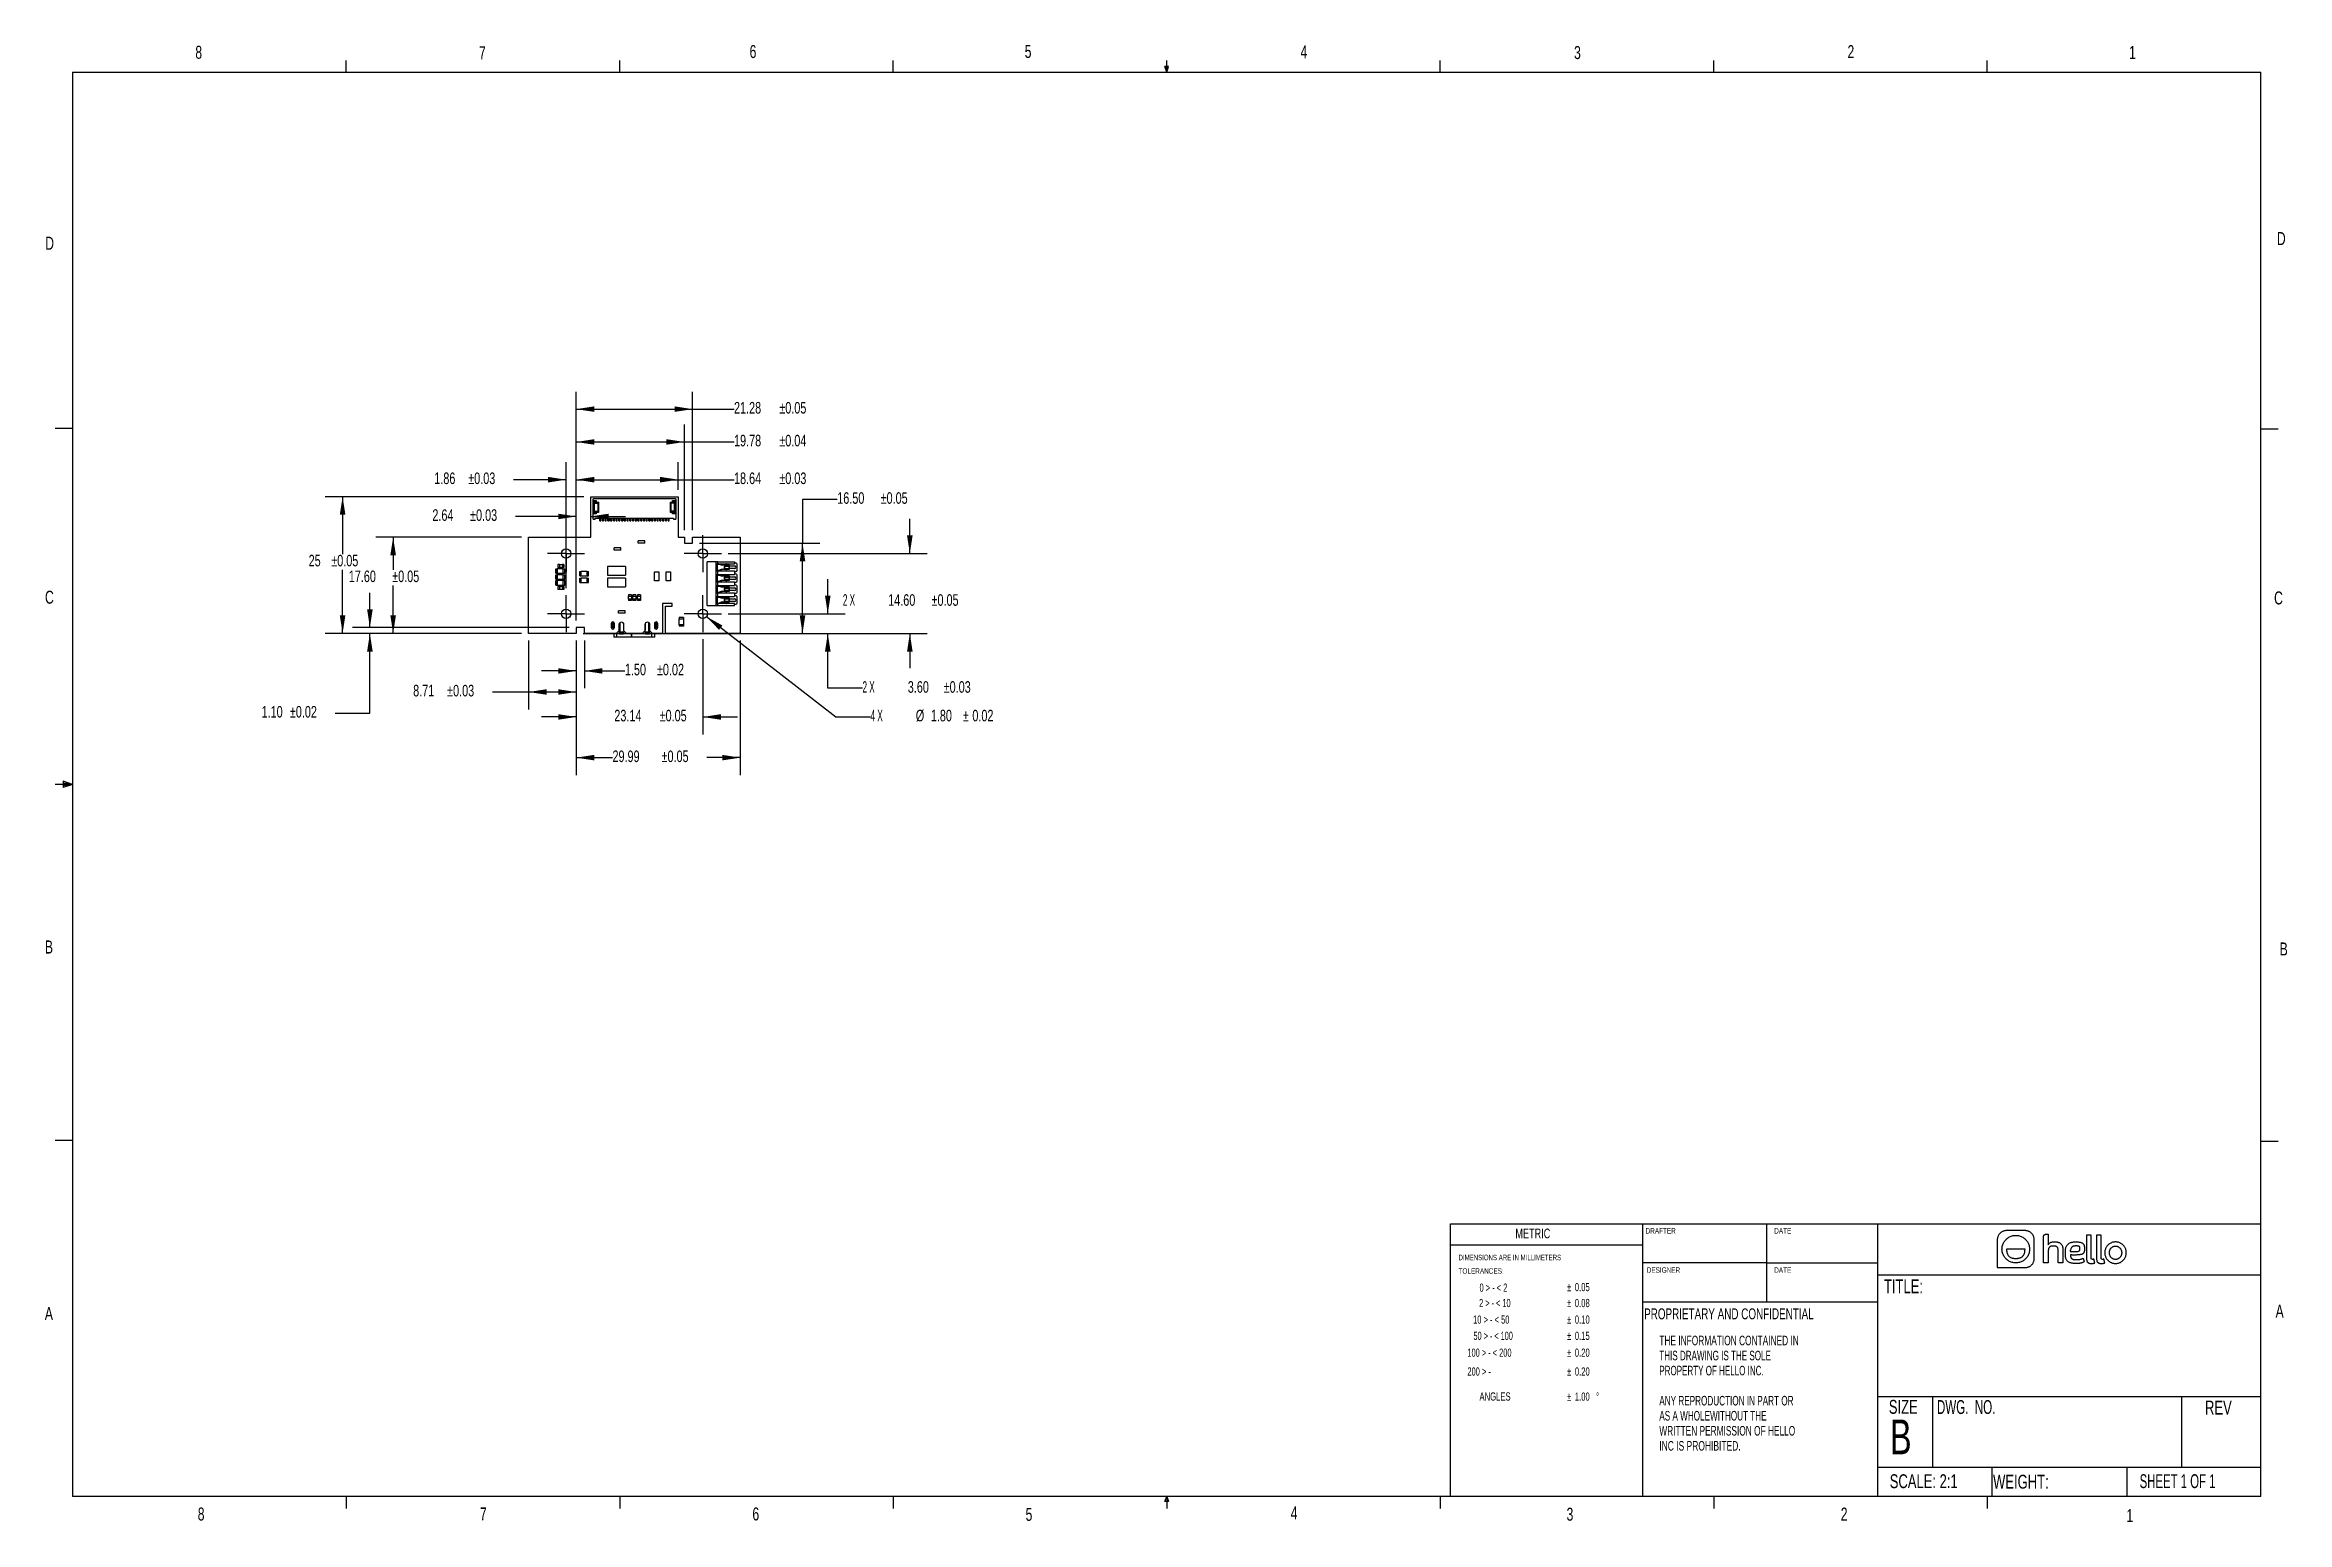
# Model space of a CAD drawing. Extents: x 11 to 421, y 5 to 275.
import ezdxf
from ezdxf.enums import TextEntityAlignment as Align

# ---------------------------------------------------------------- set-up
doc = ezdxf.new("R2010")
doc.units = 0
doc.layers.get('0').update_dxf_attribs({"linetype": 'CONTINUOUS'})
doc.layers.add('LOCKUP', color=179, linetype='CONTINUOUS')
doc.dimstyles.new('SLDDIMSTYLE0', dxfattribs={"dimtxt": 2.069034, "dimasz": 3.302, "dimexe": 0, "dimexo": 0.0625, "dimgap": 0.517259, "dimtad": 0, "dimtih": 1, "dimtoh": 1, "dimrnd": 1e-09, "dimzin": 4, "dimsah": 1, "dimcen": 0.09, "dimazin": 3, "dimtol": 1, "dimtp": 0.02, "dimtm": 0.02, "dimtfac": 1, "dimtmove": 0, "dimatfit": 3})
doc.dimstyles.new('SLDDIMSTYLE1', dxfattribs={"dimtxt": 2.069034, "dimasz": 3.302, "dimexe": 0, "dimexo": 0.0625, "dimgap": 0.517259, "dimtad": 0, "dimtih": 1, "dimtoh": 1, "dimrnd": 1e-09, "dimzin": 12, "dimsah": 1, "dimcen": 0.09, "dimazin": 3, "dimtol": 1, "dimtp": 0.03, "dimtm": 0.03, "dimtfac": 1, "dimtofl": 0, "dimtmove": 0, "dimatfit": 3})
doc.dimstyles.new('SLDDIMSTYLE2', dxfattribs={"dimtxt": 2.069034, "dimasz": 3.302, "dimexe": 0, "dimexo": 0.0625, "dimgap": 0.517259, "dimtad": 0, "dimtih": 1, "dimtoh": 1, "dimrnd": 1e-09, "dimzin": 12, "dimsah": 1, "dimcen": 0.09, "dimazin": 3, "dimtol": 1, "dimtp": 0.05, "dimtm": 0.05, "dimtfac": 1, "dimtofl": 0, "dimtmove": 0, "dimatfit": 3})
doc.dimstyles.new('SLDDIMSTYLE3', dxfattribs={"dimtxt": 2.069034, "dimasz": 3.302, "dimexe": 0, "dimexo": 0.0625, "dimgap": 0.517259, "dimtad": 0, "dimtih": 1, "dimtoh": 1, "dimrnd": 1e-09, "dimzin": 12, "dimsah": 1, "dimcen": 0.09, "dimazin": 3, "dimtol": 1, "dimtp": 0.03, "dimtm": 0.03, "dimtfac": 1, "dimtmove": 0, "dimatfit": 3})
doc.dimstyles.new('SLDDIMSTYLE4', dxfattribs={"dimtxt": 2.069034, "dimasz": 3.302, "dimexe": 0, "dimexo": 0.0625, "dimgap": 0.517259, "dimtad": 0, "dimtih": 1, "dimtoh": 1, "dimrnd": 1e-09, "dimzin": 12, "dimsah": 1, "dimcen": 0.09, "dimazin": 3, "dimtol": 1, "dimtp": 0.04, "dimtm": 0.04, "dimtfac": 1, "dimtofl": 0, "dimtmove": 0, "dimatfit": 3})
doc.dimstyles.new('SLDDIMSTYLE5', dxfattribs={"dimtxt": 2.069034, "dimasz": 3.302, "dimexe": 0, "dimexo": 0.0625, "dimgap": 0.517259, "dimtad": 0, "dimtih": 1, "dimtoh": 1, "dimrnd": 1e-09, "dimzin": 4, "dimsah": 1, "dimcen": 0.09, "dimazin": 3, "dimtol": 1, "dimtp": 0.05, "dimtm": 0.05, "dimtfac": 1, "dimtofl": 0, "dimtmove": 0, "dimatfit": 3})
doc.dimstyles.new('SLDDIMSTYLE6', dxfattribs={"dimtxt": 2.069034, "dimasz": 3.302, "dimexe": 0, "dimexo": 0.0625, "dimgap": 0.517259, "dimtad": 0, "dimtih": 1, "dimtoh": 1, "dimrnd": 1e-09, "dimzin": 4, "dimsah": 1, "dimcen": 0.09, "dimazin": 3, "dimtol": 1, "dimtp": 0.03, "dimtm": 0.03, "dimtfac": 1, "dimtmove": 0, "dimatfit": 3})
doc.dimstyles.new('SLDDIMSTYLE7', dxfattribs={"dimtxt": 2.069034, "dimasz": 3.302, "dimexe": 0, "dimexo": 0.0625, "dimgap": 0.517259, "dimtad": 0, "dimtih": 1, "dimtoh": 1, "dimrnd": 1e-09, "dimzin": 4, "dimsah": 1, "dimcen": 0.09, "dimazin": 3, "dimtol": 1, "dimtp": 0.05, "dimtm": 0.05, "dimtfac": 1, "dimtmove": 0, "dimatfit": 3})
doc.dimstyles.new('SLDDIMSTYLE8', dxfattribs={"dimtxt": 2.069034, "dimasz": 3.302, "dimexe": 0, "dimexo": 0.0625, "dimgap": 0.517259, "dimtad": 0, "dimtih": 1, "dimtoh": 1, "dimrnd": 1e-09, "dimzin": 12, "dimsah": 1, "dimcen": 0, "dimazin": 3, "dimtfac": 1, "dimtofl": 0, "dimtmove": 0, "dimatfit": 3})
doc.dimstyles.new('SLDDIMSTYLE9', dxfattribs={"dimtxt": 2.069034, "dimasz": 3.302, "dimexe": 0, "dimexo": 0.0625, "dimgap": 0.517259, "dimtad": 0, "dimtih": 1, "dimtoh": 1, "dimrnd": 1e-09, "dimzin": 12, "dimsah": 1, "dimcen": 0.09, "dimazin": 3, "dimtol": 1, "dimtp": 0.05, "dimtm": 0.05, "dimtfac": 1, "dimtmove": 0, "dimatfit": 3})

msp = doc.modelspace()

# ---------------------------------------------------------------- texts
at = {"color": 7, "linetype": 'CONTINUOUS'}
for s, height, width, p in [('8', 2.381, 0.7, (38.331, 272.05)), ('7', 2.381, 0.7, (90.195, 271.978)), ('6', 2.381, 0.7, (139.667, 272.184)), ('5', 2.381, 0.7, (189.959, 272.197)), ('4', 2.381, 0.7, (240.393, 272.156)), ('3', 2.381, 0.7, (290.391, 272)), ('2', 2.381, 0.7, (340.385, 272.17)), ('1', 2.381, 0.7, (391.856, 272.014)), ('D', 2.381, 0.7, (10.887, 237.152)), ('D', 2.381, 0.7, (418.879, 238.002)), ('C', 2.381, 0.7, (10.854, 172.453)), ('C', 2.381, 0.7, (418.368, 172.319)), ('B', 2.381, 0.7, (10.831, 108.519)), ('B', 2.381, 0.7, (419.392, 108.159)), ('METRIC', 1.778, 0.7, (279.668, 56.649)), ('DRAFTER', 1, 0.7, (303.472, 57.743)), ('DATE', 1, 0.7, (326.987, 57.743)), ('DESIGNER', 1, 0.7, (303.681, 50.574)), ('DATE', 1, 0.7, (326.987, 50.574)), ('TITLE:', 2.54, 0.7, (347.05, 46.377)), ('2 > - < 10', 1.5, 0.56, (273.039, 44.15)), ('0 > - < 2', 1.5, 0.544444, (273.111, 46.956)), ('A', 2.381, 0.7, (10.821, 41.529)), ('10 > - < 50', 1.5, 0.572727, (271.93, 41.126)), ('PROPRIETARY AND CONFIDENTIAL', 2, 0.675, (303.204, 41.773)), ('A', 2.381, 0.7, (418.645, 41.955)), ('100 > - < 200', 1.5, 0.592308, (270.895, 35.076)), ('50 > - < 100', 1.5, 0.583333, (272.004, 38.155)), ('200 > - ', 1.5, 0.56875, (270.895, 31.632)), ('ANGLES', 1.5, 0.7, (273.1, 27.068)), ('SIZE', 2.54, 0.7, (347.936, 24.342)), ('DWG.  NO.', 2.54, 0.622222, (356.737, 24.307)), ('REV', 2.54, 0.7, (405.742, 24.208)), ('B', 6.35, 0.7, (348.137, 15.797)), ('SCALE: 2:1', 2.54, 0.7, (348.105, 10.749)), ('WEIGHT: ', 2.54, 0.7, (366.997, 10.662)), ('SHEET 1 OF 1', 2.54, 0.6125, (393.788, 10.757)), ('8', 2.381, 0.7, (38.78, 4.88)), ('7', 2.381, 0.7, (90.359, 4.887)), ('6', 2.381, 0.7, (140.178, 4.897)), ('5', 2.381, 0.7, (190.122, 4.819)), ('4', 2.381, 0.7, (238.592, 5.076)), ('3', 2.381, 0.7, (289.021, 4.846)), ('2', 2.381, 0.7, (339.148, 4.866)), ('1', 2.381, 0.7, (391.371, 4.585))]:
    msp.add_text(s, height=height, dxfattribs=dict(at, width=width)).set_placement(p, align=Align.BOTTOM_LEFT)

# ---------------------------------------------------------------- blocks, each defined once
blk = doc.blocks.new('SW_NOTE_0')
at = {"color": 0, "linetype": 'CONTINUOUS'}
for s, width, p in [('THE INFORMATION CONTAINED IN ', 0.651724, (0, 0)), ('THIS DRAWING IS THE SOLE ', 0.63, (0, -2.75)), ('PROPERTY OF HELLO INC.  ', 0.627083, (0, -5.5)), ('ANY REPRODUCTION IN PART OR ', 0.6375, (0, -11)), ('AS A WHOLEWITHOUT THE ', 0.636364, (0, -13.75)), ('WRITTEN PERMISSION OF HELLO ', 0.65, (0, -16.5)), ('INC IS PROHIBITED.', 0.661111, (0, -19.25))]:
    blk.add_text(s, height=1.75, dxfattribs=dict(at, width=width)).set_placement(p, align=Align.BOTTOM_LEFT)
blk = doc.blocks.new('SW_NOTE_1')
at = {"color": 0, "linetype": 'CONTINUOUS'}
for s, width, p in [('DIMENSIONS ARE IN MILLIMETERS', 0.663793, (0, 0)), ('TOLERANCES:', 0.7, (0, -2.47))]:
    blk.add_text(s, height=1, dxfattribs=dict(at, width=width)).set_placement(p, align=Align.BOTTOM_LEFT)
blk = doc.blocks.new('SW_NOTE_2')
at = {"color": 0, "linetype": 'CONTINUOUS', "width": 0.7}
for s, p in [('%%p', (0, 0)), ('0.05', (1.43, 0))]:
    blk.add_text(s, height=1.5, dxfattribs=at).set_placement(p, align=Align.BOTTOM_LEFT)
blk = doc.blocks.new('SW_NOTE_3')
at = {"color": 0, "linetype": 'CONTINUOUS', "width": 0.7}
for s, p in [('%%p', (0, 0)), ('0.08', (1.43, 0))]:
    blk.add_text(s, height=1.5, dxfattribs=at).set_placement(p, align=Align.BOTTOM_LEFT)
blk = doc.blocks.new('SW_NOTE_4')
at = {"color": 0, "linetype": 'CONTINUOUS', "width": 0.7}
for s, p in [('%%p', (0, 0)), ('0.10', (1.43, 0))]:
    blk.add_text(s, height=1.5, dxfattribs=at).set_placement(p, align=Align.BOTTOM_LEFT)
blk = doc.blocks.new('SW_NOTE_5')
at = {"color": 0, "linetype": 'CONTINUOUS', "width": 0.7}
for s, p in [('%%p', (0, 0)), ('0.15', (1.43, 0))]:
    blk.add_text(s, height=1.5, dxfattribs=at).set_placement(p, align=Align.BOTTOM_LEFT)
blk = doc.blocks.new('SW_NOTE_6')
at = {"color": 0, "linetype": 'CONTINUOUS', "width": 0.7}
for s, p in [('%%p', (0, 0)), ('0.20', (1.43, 0))]:
    blk.add_text(s, height=1.5, dxfattribs=at).set_placement(p, align=Align.BOTTOM_LEFT)
blk = doc.blocks.new('SW_NOTE_7')
at = {"color": 0, "linetype": 'CONTINUOUS', "width": 0.7}
for s, p in [('%%p', (0, 0)), ('0.20', (1.43, 0))]:
    blk.add_text(s, height=1.5, dxfattribs=at).set_placement(p, align=Align.BOTTOM_LEFT)
blk = doc.blocks.new('SW_NOTE_8')
at = {"color": 0, "linetype": 'CONTINUOUS', "width": 0.7}
for s, p in [('%%p', (0, 0)), ('1.00', (1.43, 0)), ('%%d', (5.31, 0))]:
    blk.add_text(s, height=1.5, dxfattribs=at).set_placement(p, align=Align.BOTTOM_LEFT)
blk = doc.blocks.new('_D')
at = {"color": 7, "linetype": 'CONTINUOUS'}
for p, q in [((107.97, 166.46), (107.97, 157.71)), ((109.47, 166.46), (109.47, 157.71)), ((107.97, 160.88), (101.62, 160.88)), ((109.47, 160.88), (116.87, 160.88))]:
    blk.add_line(p, q, dxfattribs=at)
for points in [[(107.97, 160.88), (104.67, 161.39), (104.67, 160.38)], [(109.47, 160.88), (112.77, 160.38), (112.77, 161.39)]]:
    blk.add_solid(points, dxfattribs=at)
at = {"color": 7, "linetype": 'CONTINUOUS', "width": 0.7}
for s, p in [('1.50', (116.87, 159.44, 0.43)), ('±0.02', (122.73, 159.44, 0.43))]:
    blk.add_text(s, height=2.117, dxfattribs=at).set_placement(p, align=Align.BOTTOM_LEFT)
blk = doc.blocks.new('_D_1')
at = {"color": 7, "linetype": 'CONTINUOUS'}
for p, q in [((99.26, 166.46), (99.26, 153.86)), ((107.97, 166.46), (107.97, 153.86)), ((99.26, 157.03), (92.65, 157.03)), ((107.97, 157.03), (99.26, 157.03))]:
    blk.add_line(p, q, dxfattribs=at)
for points in [[(99.26, 157.03), (102.56, 156.53), (102.56, 157.54)], [(107.97, 157.03), (104.67, 157.54), (104.67, 156.53)]]:
    blk.add_solid(points, dxfattribs=at)
at = {"color": 7, "linetype": 'CONTINUOUS', "width": 0.7}
for s, p in [('8.71', (78.16, 155.59, 0.43)), ('±0.03', (84.37, 155.59, 0.43))]:
    blk.add_text(s, height=2.117, dxfattribs=at).set_placement(p, align=Align.BOTTOM_LEFT)
blk = doc.blocks.new('_D_2')
at = {"color": 7, "linetype": 'CONTINUOUS'}
for p, q in [((107.97, 166.46), (107.97, 141.86)), ((137.96, 166.46), (137.96, 141.86)), ((107.97, 145.03), (114.6, 145.03)), ((137.96, 145.03), (131.84, 145.03))]:
    blk.add_line(p, q, dxfattribs=at)
for points in [[(107.97, 145.03), (111.27, 144.53), (111.27, 145.54)], [(137.96, 145.03), (134.66, 145.54), (134.66, 144.53)]]:
    blk.add_solid(points, dxfattribs=at)
at = {"color": 7, "linetype": 'CONTINUOUS', "width": 0.7}
for s, p in [('29.99', (114.6, 143.59, 0.43)), ('±0.05', (123.57, 143.59, 0.43))]:
    blk.add_text(s, height=2.117, dxfattribs=at).set_placement(p, align=Align.BOTTOM_LEFT)
blk = doc.blocks.new('_D_3')
at = {"color": 7, "linetype": 'CONTINUOUS'}
for p, q in [((107.97, 189.12), (96.85, 189.12)), ((107.97, 170.1), (107.97, 192.29)), ((110.61, 189.12), (116.96, 189.12))]:
    blk.add_line(p, q, dxfattribs=at)
for points in [[(107.97, 189.12), (104.67, 189.62), (104.67, 188.61)], [(110.61, 189.12), (113.91, 188.61), (113.91, 189.62)]]:
    blk.add_solid(points, dxfattribs=at)
at = {"color": 7, "linetype": 'CONTINUOUS', "width": 0.7}
for s, p in [('2.64', (81.67, 187.67, 0.43)), ('±0.03', (88.57, 187.67, 0.43))]:
    blk.add_text(s, height=2.117, dxfattribs=at).set_placement(p, align=Align.BOTTOM_LEFT)
blk = doc.blocks.new('_D_4')
at = {"color": 7, "linetype": 'CONTINUOUS'}
for p, q in [((107.97, 170.1), (107.97, 199.01)), ((126.61, 194), (126.61, 199.01)), ((107.97, 195.84), (126.61, 195.84)), ((126.61, 195.84), (136.82, 195.84))]:
    blk.add_line(p, q, dxfattribs=at)
for points in [[(107.97, 195.84), (111.27, 195.33), (111.27, 196.35)], [(126.61, 195.84), (123.31, 196.35), (123.31, 195.33)]]:
    blk.add_solid(points, dxfattribs=at)
at = {"color": 7, "linetype": 'CONTINUOUS', "width": 0.7}
for s, p in [('18.64', (136.82, 194.4, 0.43)), ('±0.03', (145.1, 194.4, 0.43))]:
    blk.add_text(s, height=2.117, dxfattribs=at).set_placement(p, align=Align.BOTTOM_LEFT)
blk = doc.blocks.new('_D_5')
at = {"color": 7, "linetype": 'CONTINUOUS'}
for p, q in [((107.97, 170.1), (107.97, 205.91)), ((127.75, 186.6), (127.75, 205.91)), ((107.97, 202.73), (127.75, 202.73)), ((127.75, 202.73), (136.82, 202.73))]:
    blk.add_line(p, q, dxfattribs=at)
for points in [[(107.97, 202.73), (111.27, 202.23), (111.27, 203.24)], [(127.75, 202.73), (124.45, 203.24), (124.45, 202.23)]]:
    blk.add_solid(points, dxfattribs=at)
at = {"color": 7, "linetype": 'CONTINUOUS', "width": 0.7}
for s, p in [('19.78', (136.82, 201.29, 0.43)), ('±0.04', (145.1, 201.29, 0.43))]:
    blk.add_text(s, height=2.117, dxfattribs=at).set_placement(p, align=Align.BOTTOM_LEFT)
blk = doc.blocks.new('_D_6')
at = {"color": 7, "linetype": 'CONTINUOUS'}
for p, q in [((107.97, 170.1), (107.97, 211.91)), ((129.25, 186.6), (129.25, 211.91)), ((107.97, 208.73), (129.25, 208.73)), ((129.25, 208.73), (136.82, 208.73))]:
    blk.add_line(p, q, dxfattribs=at)
for points in [[(107.97, 208.73), (111.27, 208.23), (111.27, 209.24)], [(129.25, 208.73), (125.95, 209.24), (125.95, 208.23)]]:
    blk.add_solid(points, dxfattribs=at)
at = {"color": 7, "linetype": 'CONTINUOUS', "width": 0.7}
for s, p in [('21.28', (136.82, 207.29, 0.43)), ('±0.05', (145.1, 207.29, 0.43))]:
    blk.add_text(s, height=2.117, dxfattribs=at).set_placement(p, align=Align.BOTTOM_LEFT)
blk = doc.blocks.new('_D_7')
at = {"color": 7, "linetype": 'CONTINUOUS'}
for p, q in [((70.25, 168.83), (70.25, 175.18)), ((106.7, 168.83), (67.08, 168.83)), ((97.99, 167.73), (67.08, 167.73)), ((70.25, 153.17), (70.25, 167.73)), ((63.9, 153.17), (70.25, 153.17))]:
    blk.add_line(p, q, dxfattribs=at)
for points in [[(70.25, 168.83), (70.76, 172.14), (69.74, 172.14)], [(70.25, 167.73), (69.74, 164.43), (70.76, 164.43)]]:
    blk.add_solid(points, dxfattribs=at)
at = {"color": 7, "linetype": 'CONTINUOUS', "width": 0.7}
for s, p in [('1.10', (50.45, 151.72, 0.43)), ('±0.02', (55.62, 151.72, 0.43))]:
    blk.add_text(s, height=2.117, dxfattribs=at).set_placement(p, align=Align.BOTTOM_LEFT)
blk = doc.blocks.new('_D_8')
at = {"color": 7, "linetype": 'CONTINUOUS'}
for p, q in [((97.99, 185.33), (71.32, 185.33)), ((74.5, 185.33), (74.5, 179.36)), ((74.5, 167.73), (74.5, 176.48)), ((97.99, 167.73), (71.32, 167.73))]:
    blk.add_line(p, q, dxfattribs=at)
for points in [[(74.5, 185.33), (73.99, 182.03), (75.01, 182.03)], [(74.5, 167.73), (75.01, 171.04), (73.99, 171.04)]]:
    blk.add_solid(points, dxfattribs=at)
at = {"color": 7, "linetype": 'CONTINUOUS', "width": 0.7}
for s, p in [('17.60', (66.39, 176.48, 0.43)), ('±0.05', (74.33, 176.48, 0.43))]:
    blk.add_text(s, height=2.117, dxfattribs=at).set_placement(p, align=Align.BOTTOM_LEFT)
blk = doc.blocks.new('_D_9')
at = {"color": 7, "linetype": 'CONTINUOUS'}
for p, q in [((109.34, 192.73), (62.09, 192.73)), ((65.26, 192.73), (65.26, 182.25)), ((65.26, 167.73), (65.26, 179.36)), ((97.99, 167.73), (62.09, 167.73))]:
    blk.add_line(p, q, dxfattribs=at)
for points in [[(65.26, 192.73), (64.75, 189.43), (65.77, 189.43)], [(65.26, 167.73), (65.77, 171.04), (64.75, 171.04)]]:
    blk.add_solid(points, dxfattribs=at)
at = {"color": 7, "linetype": 'CONTINUOUS', "width": 0.7}
for s, p in [('25', (59.05, 179.36, 0.43)), ('±0.05', (63.19, 179.36, 0.43))]:
    blk.add_text(s, height=2.117, dxfattribs=at).set_placement(p, align=Align.BOTTOM_LEFT)
blk = doc.blocks.new('_D_10')
at = {"color": 7, "linetype": 'CONTINUOUS'}
for p, q in [((155.69, 192.24), (149.34, 192.24)), ((149.34, 192.24), (149.34, 184.23)), ((130.52, 184.23), (152.51, 184.23)), ((149.34, 167.73), (149.34, 184.23)), ((109.24, 167.73), (152.51, 167.73))]:
    blk.add_line(p, q, dxfattribs=at)
for points in [[(149.34, 184.23), (148.83, 180.93), (149.85, 180.93)], [(149.34, 167.73), (149.85, 171.04), (148.83, 171.04)]]:
    blk.add_solid(points, dxfattribs=at)
at = {"color": 7, "linetype": 'CONTINUOUS', "width": 0.7}
for s, p in [('16.50', (155.69, 190.79, 0.43)), ('±0.05', (163.62, 190.79, 0.43))]:
    blk.add_text(s, height=2.117, dxfattribs=at).set_placement(p, align=Align.BOTTOM_LEFT)
blk = doc.blocks.new('_D_11')
at = {"color": 7, "linetype": 'CONTINUOUS'}
for p, q in [((153.96, 171.33), (153.96, 177.68)), ((135.77, 171.33), (157.14, 171.33)), ((109.24, 167.73), (157.14, 167.73)), ((153.96, 157.71), (153.96, 167.73)), ((160.31, 157.71), (153.96, 157.71))]:
    blk.add_line(p, q, dxfattribs=at)
for points in [[(153.96, 171.33), (154.47, 174.64), (153.45, 174.64)], [(153.96, 167.73), (153.45, 164.43), (154.47, 164.43)]]:
    blk.add_solid(points, dxfattribs=at)
for s, width, p in [('2 X ', 0.525, (160.31, 156.26, 0.43)), ('3.60', 0.7, (168.59, 156.26, 0.43)), ('±0.03', 0.7, (175.15, 156.26, 0.43))]:
    blk.add_text(s, height=2.117, dxfattribs=dict(at, width=width)).set_placement(p, align=Align.BOTTOM_LEFT)
blk = doc.blocks.new('_D_12')
at = {"color": 7, "linetype": 'CONTINUOUS'}
for p, q in [((168.96, 182.33), (168.96, 188.68)), ((135.77, 182.33), (172.14, 182.33)), ((109.24, 167.73), (172.14, 167.73)), ((168.96, 167.73), (168.96, 161.38))]:
    blk.add_line(p, q, dxfattribs=at)
for points in [[(168.96, 182.33), (169.47, 185.64), (168.45, 185.64)], [(168.96, 167.73), (168.45, 164.43), (169.47, 164.43)]]:
    blk.add_solid(points, dxfattribs=at)
for s, width, p in [('2 X ', 0.525, (156.72, 172.15, 0.43)), ('14.60', 0.7, (165, 172.15, 0.43)), ('±0.05', 0.7, (172.93, 172.15, 0.43))]:
    blk.add_text(s, height=2.117, dxfattribs=dict(at, width=width)).set_placement(p, align=Align.BOTTOM_LEFT)
blk = doc.blocks.new('_D_13')
at = {"color": 7, "linetype": 'CONTINUOUS'}
for p, q in [((131.78, 170.81), (155.43, 152.47)), ((155.43, 152.47), (161.78, 152.47))]:
    blk.add_line(p, q, dxfattribs=at)
blk.add_solid([(131.78, 170.81), (134.08, 168.39), (134.7, 169.19)], dxfattribs=at)
for s, width, p in [('4 X ', 0.525, (161.78, 151.03, 0.43)), ('%%c', 0.7, (170.05, 151.03, 0.43)), ('1.80', 0.7, (172.8, 151.03, 0.43)), ('%%p', 0.7, (178.66, 151.03, 0.43)), ('0.02', 0.7, (180.39, 151.03, 0.43))]:
    blk.add_text(s, height=2.117, dxfattribs=dict(at, width=width)).set_placement(p, align=Align.BOTTOM_LEFT)
blk = doc.blocks.new('_D_14')
at = {"color": 7, "linetype": 'CONTINUOUS'}
for p, q in [((106.11, 175.99), (106.11, 199.01)), ((107.97, 170.1), (107.97, 199.01)), ((106.11, 195.84), (96.51, 195.84)), ((107.97, 195.84), (114.32, 195.84))]:
    blk.add_line(p, q, dxfattribs=at)
for points in [[(106.11, 195.84), (102.81, 196.35), (102.81, 195.33)], [(107.97, 195.84), (111.27, 195.33), (111.27, 196.35)]]:
    blk.add_solid(points, dxfattribs=at)
at = {"color": 7, "linetype": 'CONTINUOUS', "width": 0.7}
for s, p in [('1.86', (82.02, 194.4, 0.43)), ('±0.03', (88.23, 194.4, 0.43))]:
    blk.add_text(s, height=2.117, dxfattribs=at).set_placement(p, align=Align.BOTTOM_LEFT)
blk = doc.blocks.new('_D_15')
at = {"color": 7, "linetype": 'CONTINUOUS'}
for p, q in [((107.97, 166.46), (107.97, 149.29)), ((131.11, 166.67), (131.11, 149.29)), ((107.97, 152.47), (101.62, 152.47)), ((131.11, 152.47), (137.46, 152.47))]:
    blk.add_line(p, q, dxfattribs=at)
for points in [[(107.97, 152.47), (104.67, 152.98), (104.67, 151.96)], [(131.11, 152.47), (134.41, 151.96), (134.41, 152.98)]]:
    blk.add_solid(points, dxfattribs=at)
at = {"color": 7, "linetype": 'CONTINUOUS', "width": 0.7}
for s, p in [('23.14', (114.94, 151.03, 0.43)), ('±0.05', (123.22, 151.03, 0.43))]:
    blk.add_text(s, height=2.117, dxfattribs=at).set_placement(p, align=Align.BOTTOM_LEFT)
blk = doc.blocks.new('SW_CENTERMARKSYMBOL_0')
at = {"color": 0, "linetype": 'CONTINUOUS'}
for p, q in [((-2.54, 0), (-3.39, 0)), ((0, 0), (-2.54, 0)), ((0, 2.54), (0, 3.39)), ((0, 0), (0, 2.54)), ((0, 0), (0, -2.54)), ((0, 0), (2.54, 0)), ((2.54, 0), (3.39, 0)), ((0, -2.54), (0, -3.39))]:
    blk.add_line(p, q, dxfattribs=at)
blk = doc.blocks.new('SW_CENTERMARKSYMBOL_1')
at = {"color": 0, "linetype": 'CONTINUOUS'}
for p, q in [((-2.54, 0), (-3.39, 0)), ((0, 0), (-2.54, 0)), ((0, 2.54), (0, 3.39)), ((0, 0), (0, 2.54)), ((0, 0), (0, -2.54)), ((0, 0), (2.54, 0)), ((2.54, 0), (3.39, 0)), ((0, -2.54), (0, -3.39))]:
    blk.add_line(p, q, dxfattribs=at)
blk = doc.blocks.new('SW_CENTERMARKSYMBOL_2')
at = {"color": 0, "linetype": 'CONTINUOUS'}
for p, q in [((-2.54, 0), (-3.39, 0)), ((0, 0), (-2.54, 0)), ((0, 2.54), (0, 3.39)), ((0, 0), (0, 2.54)), ((0, 0), (0, -2.54)), ((0, 0), (2.54, 0)), ((2.54, 0), (3.39, 0)), ((0, -2.54), (0, -3.39))]:
    blk.add_line(p, q, dxfattribs=at)
blk = doc.blocks.new('SW_CENTERMARKSYMBOL_3')
at = {"color": 0, "linetype": 'CONTINUOUS'}
for p, q in [((-2.54, 0), (-3.39, 0)), ((0, 0), (-2.54, 0)), ((0, 2.54), (0, 3.39)), ((0, 0), (0, 2.54)), ((0, 0), (0, -2.54)), ((0, 0), (2.54, 0)), ((2.54, 0), (3.39, 0)), ((0, -2.54), (0, -3.39))]:
    blk.add_line(p, q, dxfattribs=at)

# ---------------------------------------------------------------- dimensions: what is measured, and where the dimension line sits
at = {"color": 7, "linetype": 'CONTINUOUS'}
for base, p1, p2, dimstyle, picture, middle in [((129.253, 208.734), (107.973, 168.834), (129.253, 185.334), 'SLDDIMSTYLE2', '_D_6', (145.101, 208.734)), ((127.753, 202.734), (107.973, 168.834), (127.753, 185.334), 'SLDDIMSTYLE4', '_D_5', (145.101, 202.734)), ((106.113, 195.839), (107.973, 168.834), (106.113, 174.724), 'SLDDIMSTYLE3', '_D_14', (89.263, 195.839)), ((126.613, 195.839), (107.973, 168.834), (126.613, 192.734), 'SLDDIMSTYLE1', '_D_4', (145.101, 195.839)), ((110.613, 189.117), (107.973, 168.834), (110.613, 192.734), 'SLDDIMSTYLE3', '_D_3', (89.263, 189.117)), ((99.263, 157.034), (107.973, 167.734), (99.263, 167.734), 'SLDDIMSTYLE1', '_D_1', (85.408, 157.034)), ((131.113, 152.47), (107.973, 167.734), (131.113, 167.944), 'SLDDIMSTYLE9', '_D_15', (123.22, 152.47)), ((109.473, 160.884), (107.973, 167.734), (109.473, 167.734), 'SLDDIMSTYLE0', '_D', (123.938, 160.884)), ((137.963, 145.034), (107.973, 167.734), (137.963, 167.734), 'SLDDIMSTYLE2', '_D_2', (123.22, 145.034))]:
    dim = msp.add_linear_dim(base=base, p1=p1, p2=p2, dimstyle=dimstyle, dxfattribs=at)
    dim.commit()
    dim.dimension.update_dxf_attribs({"geometry": picture, "text_midpoint": middle, "dimtype": 160})
for base, p1, p2, dimstyle, picture, middle in [((65.263, 192.734), (99.263, 167.734), (110.613, 192.734), 'SLDDIMSTYLE2', '_D_9', (65.263, 180.805)), ((149.338, 184.234), (107.973, 167.734), (129.253, 184.234), 'SLDDIMSTYLE5', '_D_10', (149.338, 192.235)), ((74.498, 185.334), (99.263, 167.734), (99.263, 185.334), 'SLDDIMSTYLE5', '_D_8', (74.498, 177.918)), ((70.253, 167.734), (107.973, 168.834), (99.263, 167.734), 'SLDDIMSTYLE0', '_D_7', (70.253, 153.166))]:
    dim = msp.add_linear_dim(base=base, p1=p1, p2=p2, angle=90, dimstyle=dimstyle, dxfattribs=at)
    dim.commit()
    dim.dimension.update_dxf_attribs({"geometry": picture, "text_midpoint": middle, "dimtype": 160})
for base, p2, dimstyle, picture, middle in [((168.963, 182.334), (134.503, 182.334), 'SLDDIMSTYLE7', '_D_12', (168.963, 173.595)), ((153.963, 171.334), (134.503, 171.334), 'SLDDIMSTYLE6', '_D_11', (153.963, 157.706))]:
    dim = msp.add_linear_dim(base=base, p1=(107.973, 167.734), p2=p2, angle=90, text='2 X <>', dimstyle=dimstyle, dxfattribs=at)
    dim.commit()
    dim.dimension.update_dxf_attribs({"geometry": picture, "text_midpoint": middle, "dimtype": 160})
dim = msp.add_diameter_dim_2p(p1=(130.441, 171.855), p2=(131.784, 170.813), text='4 X %%c1.80%%p0.02', dimstyle='SLDDIMSTYLE8', dxfattribs=at)
dim.commit()
dim.dimension.update_dxf_attribs({"geometry": '_D_13', "text_midpoint": (174.188, 152.47), "dimtype": 163})

# ---------------------------------------------------------------- linework, layer by layer
at = {"color": 7, "linetype": 'CONTINUOUS'}
for p, q in [((65.907, 270.309), (65.907, 272.463)), ((115.913, 270.309), (115.913, 272.463)), ((165.919, 270.309), (165.919, 272.463)), ((215.925, 270.309), (215.589, 271.374)), ((216.244, 271.374), (215.589, 271.374)), ((215.747, 271.374), (215.925, 270.309)), ((215.925, 270.309), (215.925, 272.463)), ((215.925, 270.309), (216.244, 271.374)), ((216.05, 271.374), (215.925, 270.309)), ((265.932, 270.309), (265.932, 272.463)), ((315.938, 270.309), (315.938, 272.463)), ((365.944, 270.309), (365.944, 272.463)), ((15.907, 270.309), (415.957, 270.309)), ((15.907, 270.309), (15.907, 9.959)), ((415.957, 9.959), (415.957, 270.309)), ((15.907, 205.221), (12.732, 205.221)), ((415.957, 205.112), (419.132, 205.112)), ((110.613, 185.334), (110.613, 192.734)), ((110.613, 192.734), (126.613, 192.734)), ((126.613, 192.734), (126.613, 185.334)), ((111.063, 192.009), (111.063, 192.359)), ((126.163, 192.359), (111.063, 192.359)), ((111.063, 192.009), (111.638, 192.009)), ((111.063, 189.609), (111.063, 192.009)), ((111.063, 188.609), (111.063, 189.609)), ((111.638, 189.609), (111.063, 189.609)), ((111.063, 188.609), (111.463, 188.609)), ((111.288, 189.609), (111.288, 192.009)), ((111.338, 191.909), (111.338, 192.009)), ((111.588, 191.909), (111.338, 191.909)), ((111.338, 191.659), (111.338, 191.909)), ((111.588, 191.659), (111.338, 191.659)), ((111.338, 191.559), (111.338, 191.659)), ((111.338, 191.559), (111.813, 191.559)), ((111.338, 190.059), (111.338, 191.559)), ((111.338, 190.059), (111.813, 190.059)), ((111.338, 189.959), (111.338, 190.059)), ((111.588, 189.959), (111.338, 189.959)), ((111.338, 189.709), (111.338, 189.959)), ((111.588, 189.709), (111.338, 189.709)), ((111.338, 189.609), (111.338, 189.709)), ((111.463, 188.809), (125.763, 188.809)), ((111.463, 188.609), (111.463, 188.809)), ((111.588, 192.009), (111.588, 191.909)), ((111.588, 191.909), (111.588, 191.659)), ((111.638, 191.759), (111.588, 191.709)), ((111.588, 191.709), (111.963, 191.709)), ((111.588, 189.959), (111.588, 189.709)), ((111.638, 189.859), (111.588, 189.909)), ((111.963, 189.909), (111.588, 189.909)), ((111.588, 189.709), (111.588, 189.609)), ((111.638, 192.009), (111.638, 191.759)), ((111.638, 191.759), (112.013, 191.759)), ((112.013, 189.859), (111.638, 189.859)), ((111.638, 189.859), (111.638, 189.609)), ((111.913, 191.459), (111.913, 190.159)), ((112.013, 191.759), (111.963, 191.709)), ((111.963, 191.709), (111.963, 189.909)), ((112.013, 189.859), (111.963, 189.909)), ((112.013, 191.759), (112.013, 189.859)), ((112.263, 188.709), (112.263, 188.809)), ((112.263, 188.709), (112.463, 188.709)), ((112.263, 188.609), (112.263, 188.709)), ((112.263, 188.609), (112.463, 188.609)), ((112.263, 188.309), (112.263, 188.609)), ((112.463, 188.709), (112.463, 188.809)), ((112.463, 188.609), (112.463, 188.709)), ((112.463, 188.309), (112.463, 188.609)), ((112.763, 188.709), (112.763, 188.809)), ((112.763, 188.709), (112.963, 188.709)), ((112.763, 188.609), (112.763, 188.709)), ((112.763, 188.609), (112.963, 188.609)), ((112.763, 188.309), (112.763, 188.609)), ((112.963, 188.709), (112.963, 188.809)), ((112.963, 188.609), (112.963, 188.709)), ((112.963, 188.309), (112.963, 188.609)), ((113.263, 188.709), (113.263, 188.809)), ((113.263, 188.709), (113.463, 188.709)), ((113.263, 188.609), (113.263, 188.709)), ((113.263, 188.609), (113.463, 188.609)), ((113.263, 188.309), (113.263, 188.609)), ((113.463, 188.709), (113.463, 188.809)), ((113.463, 188.609), (113.463, 188.709)), ((113.463, 188.309), (113.463, 188.609)), ((113.763, 188.709), (113.763, 188.809)), ((113.763, 188.709), (113.963, 188.709)), ((113.763, 188.609), (113.763, 188.709)), ((113.763, 188.609), (113.963, 188.609)), ((113.763, 188.309), (113.763, 188.609)), ((113.963, 188.709), (113.963, 188.809)), ((113.963, 188.609), (113.963, 188.709)), ((113.963, 188.309), (113.963, 188.609)), ((114.263, 188.709), (114.263, 188.809)), ((114.263, 188.709), (114.463, 188.709)), ((114.263, 188.609), (114.263, 188.709)), ((114.263, 188.609), (114.463, 188.609)), ((114.263, 188.309), (114.263, 188.609)), ((114.463, 188.709), (114.463, 188.809)), ((114.463, 188.609), (114.463, 188.709)), ((114.463, 188.309), (114.463, 188.609)), ((114.763, 188.709), (114.763, 188.809)), ((114.763, 188.709), (114.963, 188.709)), ((114.763, 188.609), (114.763, 188.709)), ((114.763, 188.609), (114.963, 188.609)), ((114.763, 188.309), (114.763, 188.609)), ((114.963, 188.709), (114.963, 188.809)), ((114.963, 188.609), (114.963, 188.709)), ((114.963, 188.309), (114.963, 188.609)), ((115.263, 188.709), (115.263, 188.809)), ((115.263, 188.709), (115.463, 188.709)), ((115.263, 188.609), (115.263, 188.709)), ((115.263, 188.609), (115.463, 188.609)), ((115.263, 188.309), (115.263, 188.609)), ((115.463, 188.709), (115.463, 188.809)), ((115.463, 188.609), (115.463, 188.709)), ((115.463, 188.309), (115.463, 188.609)), ((115.763, 188.709), (115.763, 188.809)), ((115.763, 188.709), (115.963, 188.709)), ((115.763, 188.609), (115.763, 188.709)), ((115.763, 188.609), (115.963, 188.609)), ((115.763, 188.309), (115.763, 188.609)), ((115.963, 188.709), (115.963, 188.809)), ((115.963, 188.609), (115.963, 188.709)), ((115.963, 188.309), (115.963, 188.609)), ((116.263, 188.709), (116.263, 188.809)), ((116.263, 188.709), (116.463, 188.709)), ((116.263, 188.609), (116.263, 188.709)), ((116.263, 188.609), (116.463, 188.609)), ((116.263, 188.309), (116.263, 188.609)), ((116.463, 188.709), (116.463, 188.809)), ((116.463, 188.609), (116.463, 188.709)), ((116.463, 188.309), (116.463, 188.609)), ((116.763, 188.709), (116.763, 188.809)), ((116.763, 188.709), (116.963, 188.709)), ((116.763, 188.609), (116.763, 188.709)), ((116.763, 188.609), (116.963, 188.609)), ((116.763, 188.309), (116.763, 188.609)), ((116.963, 188.709), (116.963, 188.809)), ((116.963, 188.609), (116.963, 188.709)), ((116.963, 188.309), (116.963, 188.609)), ((117.263, 188.709), (117.263, 188.809)), ((117.263, 188.709), (117.463, 188.709)), ((117.263, 188.609), (117.263, 188.709)), ((117.263, 188.609), (117.463, 188.609)), ((117.263, 188.309), (117.263, 188.609)), ((117.463, 188.709), (117.463, 188.809)), ((117.463, 188.609), (117.463, 188.709)), ((117.463, 188.309), (117.463, 188.609)), ((117.763, 188.709), (117.763, 188.809)), ((117.763, 188.709), (117.963, 188.709)), ((117.763, 188.609), (117.763, 188.709)), ((117.763, 188.609), (117.963, 188.609)), ((117.763, 188.309), (117.763, 188.609)), ((117.963, 188.709), (117.963, 188.809)), ((117.963, 188.609), (117.963, 188.709)), ((117.963, 188.309), (117.963, 188.609)), ((118.263, 188.709), (118.263, 188.809)), ((118.263, 188.709), (118.463, 188.709)), ((118.263, 188.609), (118.263, 188.709)), ((118.263, 188.609), (118.463, 188.609)), ((118.263, 188.309), (118.263, 188.609)), ((118.463, 188.709), (118.463, 188.809)), ((118.463, 188.609), (118.463, 188.709)), ((118.463, 188.309), (118.463, 188.609)), ((118.763, 188.709), (118.763, 188.809)), ((118.763, 188.709), (118.963, 188.709)), ((118.763, 188.609), (118.763, 188.709)), ((118.763, 188.609), (118.963, 188.609)), ((118.763, 188.309), (118.763, 188.609)), ((118.963, 188.709), (118.963, 188.809)), ((118.963, 188.609), (118.963, 188.709)), ((118.963, 188.309), (118.963, 188.609)), ((119.263, 188.709), (119.263, 188.809)), ((119.263, 188.709), (119.463, 188.709)), ((119.263, 188.609), (119.263, 188.709)), ((119.263, 188.609), (119.463, 188.609)), ((119.263, 188.309), (119.263, 188.609)), ((119.463, 188.709), (119.463, 188.809)), ((119.463, 188.609), (119.463, 188.709)), ((119.463, 188.309), (119.463, 188.609)), ((119.763, 188.709), (119.763, 188.809)), ((119.763, 188.709), (119.963, 188.709)), ((119.763, 188.609), (119.763, 188.709)), ((119.763, 188.609), (119.963, 188.609)), ((119.763, 188.309), (119.763, 188.609)), ((119.963, 188.709), (119.963, 188.809)), ((119.963, 188.609), (119.963, 188.709)), ((119.963, 188.309), (119.963, 188.609)), ((120.263, 188.709), (120.263, 188.809)), ((120.263, 188.709), (120.463, 188.709)), ((120.263, 188.609), (120.263, 188.709)), ((120.263, 188.609), (120.463, 188.609)), ((120.263, 188.309), (120.263, 188.609)), ((120.463, 188.709), (120.463, 188.809)), ((120.463, 188.609), (120.463, 188.709)), ((120.463, 188.309), (120.463, 188.609)), ((120.763, 188.709), (120.763, 188.809)), ((120.763, 188.709), (120.963, 188.709)), ((120.763, 188.609), (120.763, 188.709)), ((120.763, 188.609), (120.963, 188.609)), ((120.763, 188.309), (120.763, 188.609)), ((120.963, 188.709), (120.963, 188.809)), ((120.963, 188.609), (120.963, 188.709)), ((120.963, 188.309), (120.963, 188.609)), ((121.263, 188.709), (121.263, 188.809)), ((121.263, 188.709), (121.463, 188.709)), ((121.263, 188.609), (121.263, 188.709)), ((121.263, 188.609), (121.463, 188.609)), ((121.263, 188.309), (121.263, 188.609)), ((121.463, 188.709), (121.463, 188.809)), ((121.463, 188.609), (121.463, 188.709)), ((121.463, 188.309), (121.463, 188.609)), ((121.763, 188.709), (121.763, 188.809)), ((121.763, 188.709), (121.963, 188.709)), ((121.763, 188.609), (121.763, 188.709)), ((121.763, 188.609), (121.963, 188.609)), ((121.763, 188.309), (121.763, 188.609)), ((121.963, 188.709), (121.963, 188.809)), ((121.963, 188.609), (121.963, 188.709)), ((121.963, 188.309), (121.963, 188.609)), ((122.263, 188.709), (122.263, 188.809)), ((122.263, 188.709), (122.463, 188.709)), ((122.263, 188.609), (122.263, 188.709)), ((122.263, 188.609), (122.463, 188.609)), ((122.263, 188.309), (122.263, 188.609)), ((122.463, 188.709), (122.463, 188.809)), ((122.463, 188.609), (122.463, 188.709)), ((122.463, 188.309), (122.463, 188.609)), ((122.763, 188.709), (122.763, 188.809)), ((122.763, 188.709), (122.963, 188.709)), ((122.763, 188.609), (122.763, 188.709)), ((122.763, 188.609), (122.963, 188.609)), ((122.763, 188.309), (122.763, 188.609)), ((122.963, 188.709), (122.963, 188.809)), ((122.963, 188.609), (122.963, 188.709)), ((122.963, 188.309), (122.963, 188.609)), ((123.263, 188.709), (123.263, 188.809)), ((123.263, 188.709), (123.463, 188.709)), ((123.263, 188.609), (123.263, 188.709)), ((123.263, 188.609), (123.463, 188.609)), ((123.263, 188.309), (123.263, 188.609)), ((123.463, 188.709), (123.463, 188.809)), ((123.463, 188.609), (123.463, 188.709)), ((123.463, 188.309), (123.463, 188.609)), ((123.763, 188.709), (123.763, 188.809)), ((123.763, 188.709), (123.963, 188.709)), ((123.763, 188.609), (123.763, 188.709)), ((123.763, 188.609), (123.963, 188.609)), ((123.763, 188.309), (123.763, 188.609)), ((123.963, 188.709), (123.963, 188.809)), ((123.963, 188.609), (123.963, 188.709)), ((123.963, 188.309), (123.963, 188.609)), ((124.263, 188.709), (124.263, 188.809)), ((124.263, 188.709), (124.463, 188.709)), ((124.263, 188.609), (124.263, 188.709)), ((124.263, 188.609), (124.463, 188.609)), ((124.263, 188.309), (124.263, 188.609)), ((124.463, 188.709), (124.463, 188.809)), ((124.463, 188.609), (124.463, 188.709)), ((124.463, 188.309), (124.463, 188.609)), ((124.763, 188.709), (124.763, 188.809)), ((124.763, 188.709), (124.963, 188.709)), ((124.763, 188.609), (124.763, 188.709)), ((124.763, 188.609), (124.963, 188.609)), ((124.763, 188.309), (124.763, 188.609)), ((124.963, 188.709), (124.963, 188.809)), ((124.963, 188.609), (124.963, 188.709)), ((124.963, 188.309), (124.963, 188.609)), ((125.213, 191.759), (125.588, 191.759)), ((125.213, 189.859), (125.213, 191.759)), ((125.213, 191.759), (125.263, 191.709)), ((125.213, 189.859), (125.263, 189.909)), ((125.588, 189.859), (125.213, 189.859)), ((125.263, 191.709), (125.638, 191.709)), ((125.263, 189.909), (125.263, 191.709)), ((125.638, 189.909), (125.263, 189.909)), ((125.313, 190.159), (125.313, 191.459)), ((125.888, 191.559), (125.413, 191.559)), ((125.888, 190.059), (125.413, 190.059)), ((125.588, 192.009), (126.163, 192.009)), ((125.588, 191.759), (125.588, 192.009)), ((125.588, 191.759), (125.638, 191.709)), ((125.588, 189.859), (125.638, 189.909)), ((125.588, 189.609), (125.588, 189.859)), ((126.163, 189.609), (125.588, 189.609)), ((125.638, 191.909), (125.638, 192.009)), ((125.638, 191.659), (125.638, 191.909)), ((125.638, 191.909), (125.888, 191.909)), ((125.638, 191.659), (125.888, 191.659)), ((125.638, 189.709), (125.638, 189.959)), ((125.638, 189.959), (125.888, 189.959)), ((125.638, 189.609), (125.638, 189.709)), ((125.638, 189.709), (125.888, 189.709)), ((125.763, 188.809), (125.763, 188.609)), ((125.763, 188.609), (126.163, 188.609)), ((125.888, 191.909), (125.888, 192.009)), ((125.888, 191.909), (125.888, 191.659)), ((125.888, 191.659), (125.888, 191.559)), ((125.888, 191.559), (125.888, 190.059)), ((125.888, 190.059), (125.888, 189.959)), ((125.888, 189.959), (125.888, 189.709)), ((125.888, 189.609), (125.888, 189.709)), ((125.938, 192.009), (125.938, 189.609)), ((126.163, 192.359), (126.163, 192.009)), ((126.163, 192.009), (126.163, 189.609)), ((126.163, 189.609), (126.163, 188.609)), ((99.263, 167.734), (99.263, 185.334)), ((99.263, 185.334), (110.613, 185.334)), ((112.263, 188.309), (112.463, 188.309)), ((112.763, 188.309), (112.963, 188.309)), ((113.263, 188.309), (113.463, 188.309)), ((113.763, 188.309), (113.963, 188.309)), ((114.263, 188.309), (114.463, 188.309)), ((114.763, 188.309), (114.963, 188.309)), ((115.263, 188.309), (115.463, 188.309)), ((115.763, 188.309), (115.963, 188.309)), ((116.263, 188.309), (116.463, 188.309)), ((116.763, 188.309), (116.963, 188.309)), ((117.263, 188.309), (117.463, 188.309)), ((117.763, 188.309), (117.963, 188.309)), ((118.263, 188.309), (118.463, 188.309)), ((118.763, 188.309), (118.963, 188.309)), ((119.263, 188.309), (119.463, 188.309)), ((119.274, 184.235), (119.274, 184.634)), ((120.489, 184.634), (119.274, 184.634)), ((119.763, 188.309), (119.963, 188.309)), ((120.263, 188.309), (120.463, 188.309)), ((120.489, 184.235), (120.489, 184.634)), ((120.763, 188.309), (120.963, 188.309)), ((121.263, 188.309), (121.463, 188.309)), ((121.763, 188.309), (121.963, 188.309)), ((122.263, 188.309), (122.463, 188.309)), ((122.763, 188.309), (122.963, 188.309)), ((123.263, 188.309), (123.463, 188.309)), ((123.763, 188.309), (123.963, 188.309)), ((124.263, 188.309), (124.463, 188.309)), ((124.763, 188.309), (124.963, 188.309)), ((126.613, 185.334), (127.753, 185.334)), ((127.753, 185.334), (127.753, 184.234)), ((129.253, 184.234), (129.253, 185.334)), ((129.253, 185.334), (137.963, 185.334)), ((137.963, 185.334), (137.963, 167.734)), ((114.899, 182.985), (114.899, 183.384)), ((116.114, 183.384), (114.899, 183.384)), ((116.114, 182.985), (114.899, 182.985)), ((116.114, 182.985), (116.114, 183.384)), ((120.489, 184.235), (119.274, 184.235)), ((127.753, 184.234), (129.253, 184.234)), ((131.933, 172.834), (131.933, 180.834)), ((133.533, 180.834), (131.933, 180.834)), ((133.533, 172.834), (133.533, 180.834)), ((133.833, 180.834), (133.533, 180.834)), ((133.683, 180.484), (133.833, 180.484)), ((133.683, 179.184), (133.683, 180.484)), ((133.683, 180.384), (133.741, 180.384)), ((133.723, 180.384), (133.723, 180.484)), ((133.741, 180.384), (133.741, 179.284)), ((133.741, 180.384), (134.061, 180.384)), ((133.833, 180.484), (133.833, 180.834)), ((133.833, 180.834), (136.913, 180.834)), ((133.833, 180.484), (136.913, 180.484)), ((134.02, 180.484), (133.943, 180.384)), ((134.518, 180.184), (134.061, 180.384)), ((134.061, 180.384), (134.343, 180.384)), ((134.343, 180.384), (134.8, 180.184)), ((134.543, 180.296), (134.543, 180.484)), ((135.393, 180.384), (135.393, 180.184)), ((136.913, 180.834), (136.913, 180.484)), ((137.213, 180.584), (136.913, 180.584)), ((137.413, 179.284), (137.413, 180.384)), ((104.263, 178.734), (104.263, 179.534)), ((104.263, 179.534), (104.513, 179.534)), ((104.263, 178.734), (104.513, 178.734)), ((104.263, 177.659), (104.263, 178.459)), ((104.263, 178.459), (104.513, 178.459)), ((104.263, 177.659), (104.513, 177.659)), ((104.263, 177.384), (104.513, 177.384)), ((104.263, 176.584), (104.263, 177.384)), ((104.263, 176.584), (104.513, 176.584)), ((104.513, 178.734), (104.513, 179.534)), ((104.513, 179.534), (104.513, 178.734)), ((105.613, 179.534), (104.513, 179.534)), ((104.513, 178.734), (105.613, 178.734)), ((104.513, 177.659), (104.513, 178.459)), ((104.513, 178.459), (104.513, 177.659)), ((105.613, 178.459), (104.513, 178.459)), ((104.513, 177.659), (105.613, 177.659)), ((104.513, 176.584), (104.513, 177.384)), ((104.513, 177.384), (104.513, 176.584)), ((105.613, 177.384), (104.513, 177.384)), ((104.513, 176.584), (105.613, 176.584)), ((104.638, 180.359), (104.638, 179.809)), ((104.888, 180.359), (104.638, 180.359)), ((104.888, 179.809), (104.638, 179.809)), ((104.888, 176.309), (104.638, 176.309)), ((104.638, 176.309), (104.638, 175.759)), ((104.888, 180.359), (104.888, 179.809)), ((104.888, 180.359), (105.438, 180.359)), ((105.438, 179.809), (104.888, 179.809)), ((104.888, 176.309), (104.888, 175.759)), ((104.888, 176.309), (105.438, 176.309)), ((105.438, 180.359), (105.438, 179.809)), ((105.688, 180.359), (105.438, 180.359)), ((105.688, 179.809), (105.438, 179.809)), ((105.438, 176.309), (105.438, 175.759)), ((105.688, 176.309), (105.438, 176.309)), ((105.613, 179.534), (105.863, 179.534)), ((105.613, 178.734), (105.613, 179.534)), ((105.613, 178.734), (105.613, 179.534)), ((105.613, 178.734), (105.863, 178.734)), ((105.613, 177.659), (105.613, 178.459)), ((105.613, 178.459), (105.863, 178.459)), ((105.613, 177.659), (105.613, 178.459)), ((105.613, 177.659), (105.863, 177.659)), ((105.613, 177.384), (105.863, 177.384)), ((105.613, 176.584), (105.613, 177.384)), ((105.613, 176.584), (105.613, 177.384)), ((105.613, 176.584), (105.863, 176.584)), ((105.688, 180.359), (105.688, 179.809)), ((105.688, 176.309), (105.688, 175.759)), ((105.863, 178.734), (105.863, 179.534)), ((105.863, 177.659), (105.863, 178.459)), ((105.863, 176.584), (105.863, 177.384)), ((108.638, 178.259), (108.638, 179.059)), ((108.638, 179.059), (108.888, 179.059)), ((108.638, 178.259), (108.888, 178.259)), ((108.638, 177.059), (108.638, 177.859)), ((108.638, 177.859), (108.888, 177.859)), ((108.638, 177.059), (108.888, 177.059)), ((108.888, 178.259), (108.888, 179.059)), ((109.988, 179.059), (108.888, 179.059)), ((108.888, 178.259), (109.988, 178.259)), ((108.888, 177.059), (108.888, 177.859)), ((109.988, 177.859), (108.888, 177.859)), ((108.888, 177.059), (109.988, 177.059)), ((109.988, 178.259), (109.988, 179.059)), ((109.988, 179.059), (110.238, 179.059)), ((109.988, 178.259), (110.238, 178.259)), ((109.988, 177.859), (110.238, 177.859)), ((109.988, 177.059), (109.988, 177.859)), ((109.988, 177.059), (110.238, 177.059)), ((110.238, 178.259), (110.238, 179.059)), ((110.238, 177.059), (110.238, 177.859)), ((116.963, 179.959), (113.688, 179.959)), ((113.688, 179.959), (113.688, 178.359)), ((113.688, 178.359), (116.963, 178.359)), ((116.963, 177.859), (113.688, 177.859)), ((113.688, 177.859), (113.688, 176.259)), ((116.963, 179.959), (116.963, 178.359)), ((116.963, 177.859), (116.963, 176.259)), ((122.263, 177.32), (122.263, 179.012)), ((122.263, 179.012), (123.059, 179.012)), ((123.059, 177.32), (122.263, 177.32)), ((123.059, 179.012), (123.059, 177.32)), ((124.438, 177.322), (124.438, 179.014)), ((124.438, 179.014), (125.234, 179.014)), ((125.234, 177.322), (124.438, 177.322)), ((125.234, 179.014), (125.234, 177.322)), ((133.683, 179.284), (133.741, 179.284)), ((133.683, 179.184), (133.833, 179.184)), ((133.683, 178.484), (133.833, 178.484)), ((133.683, 177.184), (133.683, 178.484)), ((133.683, 178.384), (133.741, 178.384)), ((133.683, 177.284), (133.741, 177.284)), ((133.683, 177.184), (133.833, 177.184)), ((133.683, 176.484), (133.833, 176.484)), ((133.683, 175.184), (133.683, 176.484)), ((133.683, 176.384), (133.741, 176.384)), ((133.723, 179.184), (133.723, 179.284)), ((133.723, 178.384), (133.723, 178.484)), ((133.723, 177.184), (133.723, 177.284)), ((133.723, 176.384), (133.723, 176.484)), ((133.741, 179.284), (134.061, 179.284)), ((133.741, 178.384), (133.741, 177.284)), ((133.741, 178.384), (134.061, 178.384)), ((133.741, 177.284), (134.061, 177.284)), ((133.741, 176.384), (133.741, 175.284)), ((133.741, 176.384), (134.061, 176.384)), ((133.833, 178.484), (133.833, 179.184)), ((133.833, 179.184), (136.913, 179.184)), ((133.833, 178.484), (136.913, 178.484)), ((133.833, 176.484), (133.833, 177.184)), ((133.833, 177.184), (136.913, 177.184)), ((133.833, 176.484), (136.913, 176.484)), ((133.943, 179.284), (134.02, 179.184)), ((134.02, 178.484), (133.943, 178.384)), ((133.943, 177.284), (134.02, 177.184)), ((134.02, 176.484), (133.943, 176.384)), ((134.061, 179.284), (134.518, 179.484)), ((134.061, 179.284), (134.343, 179.284)), ((134.518, 178.184), (134.061, 178.384)), ((134.061, 178.384), (134.343, 178.384)), ((134.061, 177.284), (134.518, 177.484)), ((134.061, 177.284), (134.343, 177.284)), ((134.518, 176.184), (134.061, 176.384)), ((134.061, 176.384), (134.343, 176.384)), ((134.8, 179.484), (134.343, 179.284)), ((134.343, 178.384), (134.8, 178.184)), ((134.8, 177.484), (134.343, 177.284)), ((134.343, 176.384), (134.8, 176.184)), ((135.15, 180.184), (134.518, 180.184)), ((134.518, 179.484), (135.15, 179.484)), ((135.15, 178.184), (134.518, 178.184)), ((134.518, 177.484), (135.15, 177.484)), ((134.543, 179.184), (134.543, 179.371)), ((134.543, 178.296), (134.543, 178.484)), ((134.543, 177.184), (134.543, 177.371)), ((134.543, 176.296), (134.543, 176.484)), ((135.085, 179.634), (135.085, 180.034)), ((135.085, 180.034), (135.118, 180.034)), ((135.085, 179.634), (135.118, 179.634)), ((135.085, 177.634), (135.085, 178.034)), ((135.085, 178.034), (135.118, 178.034)), ((135.085, 177.634), (135.118, 177.634)), ((135.118, 179.634), (135.118, 180.034)), ((135.118, 180.034), (135.845, 180.034)), ((135.118, 179.634), (135.845, 179.634)), ((135.118, 177.634), (135.118, 178.034)), ((135.118, 178.034), (135.845, 178.034)), ((135.118, 177.634), (135.845, 177.634)), ((135.15, 180.034), (135.15, 180.184)), ((135.797, 180.184), (135.15, 180.184)), ((135.15, 179.484), (135.15, 179.634)), ((135.15, 179.484), (135.797, 179.484)), ((135.15, 178.034), (135.15, 178.184)), ((135.797, 178.184), (135.15, 178.184)), ((135.15, 177.484), (135.15, 177.634)), ((135.15, 177.484), (135.797, 177.484)), ((135.393, 179.484), (135.393, 179.284)), ((135.393, 178.384), (135.393, 178.184)), ((135.393, 177.484), (135.393, 177.284)), ((135.393, 176.384), (135.393, 176.184)), ((135.797, 180.034), (135.797, 180.184)), ((135.986, 180.184), (135.797, 180.184)), ((135.797, 179.484), (135.797, 179.634)), ((135.797, 179.484), (135.986, 179.484)), ((135.797, 178.034), (135.797, 178.184)), ((135.986, 178.184), (135.797, 178.184)), ((135.797, 177.484), (135.797, 177.634)), ((135.797, 177.484), (135.986, 177.484)), ((135.845, 180.034), (135.845, 179.634)), ((135.845, 180.034), (135.862, 180.034)), ((135.845, 179.634), (135.862, 179.634)), ((135.845, 178.034), (135.845, 177.634)), ((135.845, 178.034), (135.862, 178.034)), ((135.845, 177.634), (135.862, 177.634)), ((135.862, 180.034), (135.862, 179.634)), ((135.862, 178.034), (135.862, 177.634)), ((135.986, 179.484), (135.986, 180.184)), ((135.998, 180.184), (135.986, 180.184)), ((135.986, 179.484), (135.998, 179.484)), ((135.986, 177.484), (135.986, 178.184)), ((135.998, 178.184), (135.986, 178.184)), ((135.986, 177.484), (135.998, 177.484)), ((136.013, 179.53), (136.013, 180.136)), ((136.013, 180.084), (136.913, 180.084)), ((136.913, 179.584), (136.013, 179.584)), ((136.013, 177.53), (136.013, 178.136)), ((136.013, 178.084), (136.913, 178.084)), ((136.913, 177.584), (136.013, 177.584)), ((136.913, 179.184), (136.913, 178.484)), ((136.913, 179.084), (137.213, 179.084)), ((137.213, 178.584), (136.913, 178.584)), ((136.913, 177.184), (136.913, 176.484)), ((136.913, 177.084), (137.213, 177.084)), ((137.213, 176.584), (136.913, 176.584)), ((137.413, 177.284), (137.413, 178.384)), ((137.413, 175.284), (137.413, 176.384)), ((104.888, 175.759), (104.638, 175.759)), ((105.438, 175.759), (104.888, 175.759)), ((105.688, 175.759), (105.438, 175.759)), ((113.688, 176.259), (116.963, 176.259)), ((117.513, 174.784), (117.513, 174.534)), ((118.063, 174.784), (117.513, 174.784)), ((117.513, 174.534), (118.063, 174.534)), ((117.513, 173.984), (117.513, 174.534)), ((118.063, 173.984), (117.513, 173.984)), ((117.513, 173.984), (117.513, 173.734)), ((118.063, 173.734), (117.513, 173.734)), ((118.063, 174.784), (118.063, 174.534)), ((118.063, 174.534), (118.063, 173.984)), ((118.063, 173.984), (118.063, 173.734)), ((118.338, 174.784), (118.338, 174.534)), ((118.888, 174.784), (118.338, 174.784)), ((118.338, 173.984), (118.338, 174.534)), ((118.338, 174.534), (118.888, 174.534)), ((118.888, 173.984), (118.338, 173.984)), ((118.338, 173.984), (118.338, 173.734)), ((118.888, 173.734), (118.338, 173.734)), ((118.888, 174.784), (118.888, 174.534)), ((118.888, 174.534), (118.888, 173.984)), ((118.888, 173.984), (118.888, 173.734)), ((119.163, 174.784), (119.163, 174.534)), ((119.713, 174.784), (119.163, 174.784)), ((119.163, 174.534), (119.713, 174.534)), ((119.163, 173.984), (119.163, 174.534)), ((119.713, 173.984), (119.163, 173.984)), ((119.163, 173.984), (119.163, 173.734)), ((119.713, 173.734), (119.163, 173.734)), ((119.713, 174.784), (119.713, 174.534)), ((119.713, 174.534), (119.713, 173.984)), ((119.713, 173.984), (119.713, 173.734)), ((125.513, 173.234), (123.763, 173.234)), ((123.763, 173.234), (123.763, 167.734)), ((124.263, 167.734), (124.263, 172.734)), ((124.263, 172.734), (125.513, 172.734)), ((125.513, 172.734), (125.513, 173.234)), ((131.933, 172.834), (133.533, 172.834)), ((133.533, 172.834), (133.833, 172.834)), ((133.683, 175.284), (133.741, 175.284)), ((133.683, 175.184), (133.833, 175.184)), ((133.683, 174.484), (133.833, 174.484)), ((133.683, 173.184), (133.683, 174.484)), ((133.683, 174.384), (133.741, 174.384)), ((133.683, 173.284), (133.741, 173.284)), ((133.683, 173.184), (133.833, 173.184)), ((133.723, 175.184), (133.723, 175.284)), ((133.723, 174.384), (133.723, 174.484)), ((133.723, 173.184), (133.723, 173.284)), ((133.741, 175.284), (134.061, 175.284)), ((133.741, 174.384), (133.741, 173.284)), ((133.741, 174.384), (134.061, 174.384)), ((133.741, 173.284), (134.061, 173.284)), ((133.833, 174.484), (133.833, 175.184)), ((133.833, 175.184), (136.913, 175.184)), ((133.833, 174.484), (136.913, 174.484)), ((133.833, 172.834), (133.833, 173.184)), ((136.913, 173.184), (133.833, 173.184)), ((133.833, 172.834), (136.913, 172.834)), ((133.943, 175.284), (134.02, 175.184)), ((134.02, 174.484), (133.943, 174.384)), ((133.943, 173.284), (134.02, 173.184)), ((134.061, 175.284), (134.518, 175.484)), ((134.061, 175.284), (134.343, 175.284)), ((134.518, 174.184), (134.061, 174.384)), ((134.061, 174.384), (134.343, 174.384)), ((134.061, 173.284), (134.518, 173.484)), ((134.061, 173.284), (134.343, 173.284)), ((134.8, 175.484), (134.343, 175.284)), ((134.343, 174.384), (134.8, 174.184)), ((134.8, 173.484), (134.343, 173.284)), ((135.15, 176.184), (134.518, 176.184)), ((134.518, 175.484), (135.15, 175.484)), ((135.15, 174.184), (134.518, 174.184)), ((134.518, 173.484), (135.15, 173.484)), ((134.543, 175.184), (134.543, 175.371)), ((134.543, 174.296), (134.543, 174.484)), ((134.543, 173.184), (134.543, 173.371)), ((135.085, 175.634), (135.085, 176.034)), ((135.085, 176.034), (135.118, 176.034)), ((135.085, 175.634), (135.118, 175.634)), ((135.085, 173.634), (135.085, 174.034)), ((135.085, 174.034), (135.118, 174.034)), ((135.085, 173.634), (135.118, 173.634)), ((135.118, 175.634), (135.118, 176.034)), ((135.118, 176.034), (135.845, 176.034)), ((135.118, 175.634), (135.845, 175.634)), ((135.118, 173.634), (135.118, 174.034)), ((135.118, 174.034), (135.845, 174.034)), ((135.118, 173.634), (135.845, 173.634)), ((135.15, 176.034), (135.15, 176.184)), ((135.797, 176.184), (135.15, 176.184)), ((135.15, 175.484), (135.15, 175.634)), ((135.15, 175.484), (135.797, 175.484)), ((135.15, 174.034), (135.15, 174.184)), ((135.797, 174.184), (135.15, 174.184)), ((135.15, 173.484), (135.15, 173.634)), ((135.15, 173.484), (135.797, 173.484)), ((135.393, 175.484), (135.393, 175.284)), ((135.393, 174.384), (135.393, 174.184)), ((135.393, 173.484), (135.393, 173.284)), ((135.797, 176.034), (135.797, 176.184)), ((135.986, 176.184), (135.797, 176.184)), ((135.797, 175.484), (135.797, 175.634)), ((135.797, 175.484), (135.986, 175.484)), ((135.797, 174.034), (135.797, 174.184)), ((135.986, 174.184), (135.797, 174.184)), ((135.797, 173.484), (135.797, 173.634)), ((135.797, 173.484), (135.986, 173.484)), ((135.845, 176.034), (135.845, 175.634)), ((135.845, 176.034), (135.862, 176.034)), ((135.845, 175.634), (135.862, 175.634)), ((135.845, 174.034), (135.845, 173.634)), ((135.845, 174.034), (135.862, 174.034)), ((135.845, 173.634), (135.862, 173.634)), ((135.862, 176.034), (135.862, 175.634)), ((135.862, 174.034), (135.862, 173.634)), ((135.986, 175.484), (135.986, 176.184)), ((135.998, 176.184), (135.986, 176.184)), ((135.986, 175.484), (135.998, 175.484)), ((135.986, 173.484), (135.986, 174.184)), ((135.998, 174.184), (135.986, 174.184)), ((135.986, 173.484), (135.998, 173.484)), ((136.013, 175.53), (136.013, 176.136)), ((136.013, 176.084), (136.913, 176.084)), ((136.913, 175.584), (136.013, 175.584)), ((136.013, 173.53), (136.013, 174.136)), ((136.013, 174.084), (136.913, 174.084)), ((136.913, 173.584), (136.013, 173.584)), ((136.913, 175.184), (136.913, 174.484)), ((136.913, 175.084), (137.213, 175.084)), ((137.213, 174.584), (136.913, 174.584)), ((136.913, 172.834), (136.913, 173.184)), ((136.913, 173.084), (137.213, 173.084)), ((137.413, 173.284), (137.413, 174.384)), ((109.473, 168.834), (107.973, 168.834)), ((107.973, 168.834), (107.973, 167.734)), ((109.473, 167.734), (109.473, 168.834)), ((114.363, 169.534), (114.363, 168.834)), ((114.813, 169.634), (114.513, 169.634)), ((114.513, 169.634), (114.513, 169.434)), ((114.513, 169.434), (114.513, 168.934)), ((114.513, 169.434), (114.813, 169.434)), ((114.813, 168.934), (114.513, 168.934)), ((114.513, 168.934), (114.513, 168.734)), ((114.813, 168.734), (114.513, 168.734)), ((114.813, 169.434), (114.813, 169.634)), ((114.886, 169.634), (114.813, 169.634)), ((114.813, 168.934), (114.813, 169.434)), ((114.813, 168.734), (114.813, 168.934)), ((114.886, 168.734), (114.813, 168.734)), ((114.863, 169.757), (114.863, 169.734)), ((114.863, 169.734), (114.863, 169.634)), ((114.863, 168.734), (114.863, 168.634)), ((114.863, 168.634), (114.863, 168.61)), ((114.886, 169.634), (114.886, 168.734)), ((114.946, 169.634), (114.886, 169.634)), ((114.946, 168.734), (114.886, 168.734)), ((114.963, 168.834), (114.963, 169.534)), ((115.788, 168.234), (115.288, 167.734)), ((116.902, 171.858), (115.687, 171.858)), ((115.687, 171.459), (115.687, 171.858)), ((116.902, 171.459), (115.687, 171.459)), ((115.814, 169.509), (115.779, 169.334)), ((115.779, 169.334), (115.788, 168.234)), ((115.913, 169.658), (115.814, 169.509)), ((116.062, 169.758), (115.913, 169.658)), ((116.238, 169.793), (116.062, 169.758)), ((116.413, 169.758), (116.238, 169.793)), ((116.562, 169.658), (116.413, 169.758)), ((116.662, 169.509), (116.562, 169.658)), ((116.588, 169.62), (116.588, 168.384)), ((116.697, 169.334), (116.662, 169.509)), ((116.688, 168.234), (116.688, 169.334)), ((116.688, 169.334), (116.697, 169.334)), ((116.688, 168.284), (116.688, 168.284)), ((117.188, 167.734), (116.688, 168.234)), ((116.902, 171.459), (116.902, 171.858)), ((120.538, 168.234), (120.038, 167.734)), ((120.564, 169.509), (120.529, 169.334)), ((120.529, 169.334), (120.538, 168.234)), ((120.537, 168.284), (120.538, 168.284)), ((120.663, 169.658), (120.564, 169.509)), ((120.638, 168.384), (120.638, 169.62)), ((120.812, 169.758), (120.663, 169.658)), ((120.988, 169.793), (120.812, 169.758)), ((121.163, 169.758), (120.988, 169.793)), ((121.312, 169.658), (121.163, 169.758)), ((121.412, 169.509), (121.312, 169.658)), ((121.447, 169.334), (121.412, 169.509)), ((121.438, 168.234), (121.438, 169.334)), ((121.438, 169.334), (121.447, 169.334)), ((121.938, 167.734), (121.438, 168.234)), ((122.263, 169.534), (122.263, 168.834)), ((122.34, 169.634), (122.28, 169.634)), ((122.34, 168.734), (122.28, 168.734)), ((122.34, 169.634), (122.34, 168.734)), ((122.413, 169.634), (122.34, 169.634)), ((122.413, 168.734), (122.34, 168.734)), ((122.363, 169.734), (122.363, 169.757)), ((122.363, 169.634), (122.363, 169.734)), ((122.363, 168.634), (122.363, 168.734)), ((122.363, 168.61), (122.363, 168.634)), ((122.713, 169.634), (122.413, 169.634)), ((122.413, 169.634), (122.413, 169.434)), ((122.413, 169.434), (122.713, 169.434)), ((122.413, 169.434), (122.413, 168.934)), ((122.413, 168.934), (122.413, 168.734)), ((122.713, 168.934), (122.413, 168.934)), ((122.713, 168.734), (122.413, 168.734)), ((122.713, 169.434), (122.713, 169.634)), ((122.713, 168.934), (122.713, 169.434)), ((122.713, 168.734), (122.713, 168.934)), ((122.863, 168.834), (122.863, 169.534)), ((127.563, 170.634), (126.763, 170.634)), ((126.763, 170.634), (126.763, 170.384)), ((126.763, 170.384), (127.563, 170.384)), ((126.763, 169.284), (126.763, 170.384)), ((127.563, 169.284), (126.763, 169.284)), ((126.763, 169.284), (126.763, 169.034)), ((127.563, 169.034), (126.763, 169.034)), ((127.563, 170.634), (127.563, 170.384)), ((127.563, 170.384), (127.563, 169.284)), ((127.563, 169.284), (127.563, 169.034)), ((107.973, 167.734), (99.263, 167.734)), ((115.288, 167.734), (109.473, 167.734)), ((114.863, 167.734), (114.863, 167.034)), ((115.413, 167.034), (114.863, 167.034)), ((118.098, 167.034), (115.413, 167.034)), ((115.888, 168.034), (115.738, 168.034)), ((115.888, 167.98), (115.888, 168.034)), ((115.888, 167.746), (115.888, 167.98)), ((116.588, 167.98), (115.888, 167.98)), ((115.888, 167.682), (115.888, 167.746)), ((116.588, 167.746), (115.888, 167.746)), ((115.888, 167.682), (116.588, 167.682)), ((115.888, 167.607), (115.888, 167.682)), ((116.588, 167.607), (115.888, 167.607)), ((116.588, 168.034), (116.588, 167.98)), ((116.738, 168.034), (116.588, 168.034)), ((116.588, 167.746), (116.588, 167.98)), ((116.588, 167.682), (116.588, 167.746)), ((116.588, 167.682), (116.588, 167.607)), ((120.038, 167.734), (117.188, 167.734)), ((118.098, 167.034), (118.098, 167.734)), ((118.098, 167.184), (118.128, 167.184)), ((118.128, 167.034), (118.098, 167.034)), ((118.128, 167.034), (118.128, 167.734)), ((121.813, 167.034), (118.128, 167.034)), ((120.638, 168.034), (120.488, 168.034)), ((120.638, 167.98), (120.638, 168.034)), ((120.638, 167.746), (120.638, 167.98)), ((121.338, 167.98), (120.638, 167.98)), ((121.338, 167.746), (120.638, 167.746)), ((120.638, 167.682), (120.638, 167.746)), ((120.638, 167.682), (121.338, 167.682)), ((120.638, 167.607), (120.638, 167.682)), ((121.338, 167.607), (120.638, 167.607)), ((121.338, 168.034), (121.338, 167.98)), ((121.488, 168.034), (121.338, 168.034)), ((121.338, 167.746), (121.338, 167.98)), ((121.338, 167.682), (121.338, 167.746)), ((121.338, 167.682), (121.338, 167.607)), ((122.363, 167.034), (121.813, 167.034)), ((123.763, 167.734), (121.938, 167.734)), ((122.363, 167.034), (122.363, 167.734)), ((137.963, 167.734), (124.263, 167.734)), ((15.907, 140.134), (12.732, 140.134)), ((14.2, 140.744), (14.2, 139.56)), ((15.907, 140.134), (14.2, 140.744)), ((15.907, 140.134), (14.2, 140.363)), ((15.907, 140.134), (14.2, 139.872)), ((15.907, 140.134), (14.2, 139.56)), ((15.907, 75.046), (12.732, 75.046)), ((415.957, 74.937), (419.132, 74.937)), ((267.831, 9.959), (267.831, 59.853)), ((267.831, 59.853), (415.957, 59.853)), ((302.919, 59.853), (302.919, 9.959)), ((325.562, 59.853), (325.562, 45.566)), ((345.885, 59.853), (345.885, 9.959)), ((302.919, 55.933), (267.831, 55.933)), ((325.562, 52.709), (302.919, 52.709)), ((325.562, 52.709), (345.885, 52.709)), ((345.885, 50.527), (415.957, 50.527)), ((302.919, 45.566), (345.885, 45.566)), ((345.885, 28.243), (415.957, 28.243)), ((355.932, 28.243), (355.932, 15.366)), ((401.43, 28.243), (401.43, 15.366)), ((345.885, 15.366), (415.957, 15.366)), ((366.793, 15.366), (366.793, 9.959)), ((391.48, 15.366), (391.48, 9.959)), ((415.957, 9.959), (15.907, 9.959)), ((65.907, 9.959), (65.907, 7.805)), ((115.913, 9.959), (115.913, 7.805)), ((165.919, 9.959), (165.919, 7.805)), ((215.589, 9.081), (215.925, 9.959)), ((216.244, 9.081), (215.589, 9.081)), ((215.925, 9.959), (215.925, 7.805)), ((215.925, 9.959), (216.244, 9.081)), ((265.932, 9.959), (265.932, 7.805)), ((315.938, 9.959), (315.938, 7.805)), ((365.944, 9.959), (365.944, 7.805))]:
    msp.add_line(p, q, dxfattribs=at)
at = {"color": 8, "linetype": 'CONTINUOUS'}
for p, q in [((114.863, 169.734), (114.886, 169.734)), ((114.886, 168.634), (114.863, 168.634)), ((115.84, 168.034), (115.84, 169.548)), ((116.016, 167.98), (116.016, 169.727)), ((121.209, 169.727), (121.209, 167.98)), ((121.386, 169.548), (121.386, 168.034)), ((122.339, 169.734), (122.363, 169.734)), ((122.363, 168.634), (122.339, 168.634)), ((115.413, 167.034), (115.413, 167.859)), ((121.813, 167.034), (121.813, 167.859))]:
    msp.add_line(p, q, dxfattribs=at)
at = {"color": 7, "linetype": 'CONTINUOUS'}
for points in [[(136.012, 180.136), (136.013, 180.147), (136.007, 180.178), (135.998, 180.184)], [(135.998, 179.484), (136.01, 179.496), (136.013, 179.53)], [(136.012, 178.136), (136.013, 178.147), (136.007, 178.178), (135.998, 178.184)], [(135.998, 177.484), (136.01, 177.496), (136.013, 177.53)], [(136.012, 176.136), (136.013, 176.147), (136.007, 176.178), (135.998, 176.184)], [(135.998, 175.484), (136.01, 175.496), (136.013, 175.53)], [(136.012, 174.136), (136.013, 174.147), (136.007, 174.178), (135.998, 174.184)], [(135.998, 173.484), (136.01, 173.496), (136.013, 173.53)]]:
    msp.add_lwpolyline(points, dxfattribs=at)
for centre in [(106.113, 182.334), (131.113, 182.334), (106.113, 171.334), (131.113, 171.334)]:
    msp.add_circle(centre, 0.85, dxfattribs=at)
for centre, radius, start, end in [((111.813, 191.459), 0.1, 0, 90), ((111.813, 190.159), 0.1, 270, 0), ((125.413, 191.459), 0.1, 90, 180), ((125.413, 190.159), 0.1, 180, 270), ((135.593, 180.384), 0.2, 150, 180), ((137.213, 180.384), 0.2, 0, 90), ((135.593, 179.284), 0.2, 180, 210), ((135.593, 178.384), 0.2, 150, 180), ((135.593, 177.284), 0.2, 180, 210), ((135.593, 176.384), 0.2, 150, 180), ((136.913, 179.834), 0.25, 270, 90), ((136.913, 177.834), 0.25, 270, 90), ((137.213, 179.284), 0.2, 270, 0), ((137.213, 178.384), 0.2, 0, 90), ((137.213, 177.284), 0.2, 270, 0), ((137.213, 176.384), 0.2, 0, 90), ((135.593, 175.284), 0.2, 180, 210), ((135.593, 174.384), 0.2, 150, 180), ((135.593, 173.284), 0.2, 180, 210), ((136.913, 175.834), 0.25, 270, 90), ((136.913, 173.834), 0.25, 270, 90), ((137.213, 175.284), 0.2, 270, 0), ((137.213, 174.384), 0.2, 0, 90), ((137.213, 173.284), 0.2, 270, 0), ((114.663, 169.534), 0.3, 0, 180), ((114.663, 168.834), 0.3, 180, 0), ((115.738, 168.134), 0.1, 204.33689, 270), ((116.688, 168.384), 0.1, 180, 270), ((116.738, 168.134), 0.1, 270, 335.70572), ((120.488, 168.134), 0.1, 204.33608, 270), ((120.538, 168.384), 0.1, 270, 0), ((121.488, 168.134), 0.1, 270, 335.70491), ((122.563, 169.534), 0.3, 0, 180), ((122.563, 168.834), 0.3, 180, 0)]:
    msp.add_arc(centre, radius, start, end, dxfattribs=at)
at = {"layer": 'LOCKUP'}
for p, q in [((372.84, 58.58), (369.457, 58.58)), ((376.221, 52.682), (376.221, 57.504)), ((376.645, 57.927), (377.069, 57.927)), ((377.069, 57.927), (377.069, 56.016)), ((384.944, 57.726), (384.097, 57.726)), ((384.097, 57.726), (384.097, 53.412)), ((384.944, 53.564), (384.944, 57.726)), ((386.773, 57.726), (385.925, 57.726)), ((385.925, 57.726), (385.925, 53.412)), ((386.773, 53.564), (386.773, 57.726)), ((367.768, 56.891), (367.768, 51.818)), ((372.838, 55.199), (369.459, 55.199)), ((374.53, 53.508), (374.53, 56.891)), ((377.069, 54.548), (377.069, 52.682)), ((378.926, 52.682), (378.926, 54.758)), ((379.774, 54.879), (379.774, 52.682)), ((383.475, 53.519), (383.638, 52.857)), ((385.603, 52.689), (385.438, 53.361)), ((387.432, 52.689), (387.267, 53.361)), ((367.768, 51.818), (371.149, 51.818)), ((371.149, 51.818), (372.84, 51.818)), ((377.069, 52.682), (376.221, 52.682)), ((379.774, 52.682), (378.926, 52.682))]:
    msp.add_line(p, q, dxfattribs=at)
for points in [[(369.457, 58.58), (369.342, 58.576), (369.228, 58.565), (369.117, 58.546), (369.008, 58.52), (368.902, 58.487), (368.8, 58.448), (368.7, 58.402), (368.605, 58.35), (368.513, 58.292), (368.425, 58.228), (368.341, 58.159), (368.263, 58.085), (368.189, 58.007), (368.12, 57.923), (368.056, 57.835), (367.998, 57.744), (367.946, 57.648), (367.901, 57.548), (367.861, 57.446), (367.828, 57.34), (367.802, 57.231), (367.783, 57.12), (367.772, 57.006), (367.768, 56.891)], [(371.149, 52.676), (370.976, 52.682), (370.806, 52.699), (370.64, 52.727), (370.478, 52.766), (370.32, 52.815), (370.167, 52.874), (370.018, 52.943), (369.875, 53.021), (369.738, 53.107), (369.607, 53.202), (369.482, 53.305), (369.365, 53.415), (369.254, 53.533), (369.151, 53.657), (369.056, 53.789), (368.97, 53.926), (368.892, 54.069), (368.824, 54.217), (368.765, 54.371), (368.716, 54.529), (368.677, 54.691), (368.649, 54.857), (368.631, 55.027), (368.626, 55.199), (368.631, 55.372), (368.649, 55.542), (368.677, 55.708), (368.716, 55.87), (368.765, 56.028), (368.824, 56.181), (368.892, 56.33), (368.97, 56.473), (369.056, 56.61), (369.151, 56.741), (369.254, 56.866), (369.365, 56.983), (369.482, 57.094), (369.607, 57.197), (369.738, 57.292), (369.875, 57.378), (370.018, 57.456), (370.167, 57.524), (370.32, 57.583), (370.478, 57.632), (370.64, 57.671), (370.806, 57.699), (370.976, 57.717), (371.149, 57.722)], [(371.149, 57.722), (371.321, 57.717), (371.491, 57.699), (371.657, 57.671), (371.819, 57.632), (371.977, 57.583), (372.131, 57.524), (372.279, 57.456), (372.422, 57.378), (372.559, 57.292), (372.691, 57.197), (372.815, 57.094), (372.933, 56.983), (373.043, 56.866), (373.146, 56.741), (373.241, 56.61), (373.327, 56.473), (373.405, 56.33), (373.474, 56.181), (373.533, 56.028), (373.582, 55.87), (373.621, 55.708), (373.649, 55.542), (373.666, 55.372), (373.672, 55.199), (373.666, 55.027), (373.649, 54.857), (373.621, 54.691), (373.582, 54.529), (373.533, 54.371), (373.474, 54.217), (373.405, 54.069), (373.327, 53.926), (373.241, 53.789), (373.146, 53.657), (373.043, 53.533), (372.933, 53.415), (372.815, 53.305), (372.691, 53.202), (372.559, 53.107), (372.422, 53.021), (372.279, 52.943), (372.131, 52.874), (371.977, 52.815), (371.819, 52.766), (371.657, 52.727), (371.491, 52.699), (371.321, 52.682), (371.149, 52.676)], [(374.53, 56.891), (374.526, 57.006), (374.514, 57.12), (374.495, 57.231), (374.469, 57.34), (374.436, 57.446), (374.397, 57.548), (374.351, 57.648), (374.299, 57.744), (374.241, 57.835), (374.178, 57.923), (374.109, 58.007), (374.035, 58.085), (373.956, 58.159), (373.873, 58.228), (373.785, 58.292), (373.693, 58.35), (373.597, 58.402), (373.498, 58.448), (373.395, 58.487), (373.289, 58.52), (373.181, 58.546), (373.069, 58.565), (372.956, 58.576), (372.84, 58.58)], [(376.221, 57.504), (376.222, 57.532), (376.225, 57.559), (376.23, 57.586), (376.236, 57.613), (376.244, 57.639), (376.253, 57.665), (376.265, 57.69), (376.277, 57.714), (376.292, 57.737), (376.307, 57.759), (376.324, 57.78), (376.342, 57.8), (376.362, 57.819), (376.383, 57.836), (376.405, 57.853), (376.428, 57.868), (376.452, 57.881), (376.477, 57.893), (376.503, 57.903), (376.53, 57.912), (376.558, 57.918), (376.586, 57.923), (376.615, 57.926), (376.645, 57.927)], [(369.459, 55.199), (369.467, 54.977), (369.489, 54.777), (369.524, 54.598), (369.57, 54.438), (369.626, 54.296), (369.691, 54.17), (369.764, 54.06), (369.842, 53.965), (369.924, 53.882), (370.009, 53.811), (370.095, 53.75), (370.182, 53.699), (370.268, 53.655), (370.352, 53.619), (370.435, 53.59), (370.517, 53.566), (370.598, 53.547), (370.678, 53.533), (370.758, 53.523), (370.836, 53.517), (370.915, 53.513), (370.993, 53.511), (371.071, 53.51), (371.149, 53.51), (371.227, 53.51), (371.304, 53.511), (371.383, 53.513), (371.461, 53.517), (371.54, 53.523), (371.619, 53.533), (371.7, 53.547), (371.781, 53.566), (371.863, 53.59), (371.946, 53.619), (372.03, 53.655), (372.115, 53.699), (372.202, 53.75), (372.289, 53.811), (372.374, 53.882), (372.456, 53.965), (372.534, 54.06), (372.606, 54.17), (372.671, 54.296), (372.727, 54.438), (372.774, 54.598), (372.809, 54.777), (372.831, 54.977), (372.838, 55.199)], [(372.84, 51.818), (372.956, 51.822), (373.069, 51.834), (373.181, 51.853), (373.289, 51.879), (373.395, 51.912), (373.498, 51.951), (373.597, 51.997), (373.693, 52.049), (373.785, 52.107), (373.873, 52.17), (373.956, 52.239), (374.035, 52.313), (374.109, 52.392), (374.178, 52.475), (374.241, 52.563), (374.299, 52.655), (374.351, 52.751), (374.397, 52.85), (374.436, 52.953), (374.469, 53.059), (374.495, 53.167), (374.514, 53.278), (374.526, 53.392), (374.53, 53.508)], [(377.069, 56.016), (377.153, 56.123), (377.237, 56.214), (377.322, 56.29), (377.408, 56.352), (377.493, 56.403), (377.579, 56.443), (377.665, 56.473), (377.75, 56.495), (377.835, 56.51), (377.919, 56.52), (378.002, 56.525), (378.085, 56.527), (378.166, 56.528), (378.246, 56.528), (378.325, 56.528), (378.403, 56.527), (378.479, 56.524), (378.554, 56.521), (378.629, 56.515), (378.702, 56.507), (378.775, 56.496), (378.846, 56.482), (378.917, 56.464), (378.988, 56.442), (379.058, 56.416), (379.127, 56.385), (379.196, 56.348), (379.264, 56.305), (379.331, 56.255), (379.396, 56.197), (379.458, 56.129), (379.517, 56.05), (379.571, 55.958), (379.621, 55.854), (379.665, 55.735), (379.702, 55.6), (379.733, 55.448), (379.755, 55.278), (379.769, 55.089), (379.774, 54.879)], [(378.926, 54.758), (378.924, 54.89), (378.916, 55.008), (378.904, 55.115), (378.888, 55.209), (378.867, 55.293), (378.843, 55.367), (378.814, 55.432), (378.783, 55.488), (378.749, 55.537), (378.712, 55.578), (378.673, 55.614), (378.631, 55.644), (378.588, 55.669), (378.543, 55.69), (378.496, 55.708), (378.448, 55.722), (378.399, 55.732), (378.348, 55.74), (378.296, 55.746), (378.243, 55.75), (378.19, 55.753), (378.135, 55.754), (378.08, 55.754), (378.025, 55.754), (377.969, 55.754), (377.913, 55.754), (377.857, 55.752), (377.801, 55.749), (377.746, 55.745), (377.691, 55.738), (377.637, 55.728), (377.584, 55.716), (377.533, 55.699), (377.482, 55.679), (377.434, 55.654), (377.387, 55.624), (377.342, 55.588), (377.3, 55.546), (377.26, 55.497), (377.223, 55.439), (377.19, 55.372), (377.159, 55.294), (377.133, 55.204), (377.111, 55.102), (377.093, 54.987), (377.08, 54.856), (377.072, 54.71), (377.069, 54.548)], [(383.638, 52.857), (383.511, 52.8), (383.394, 52.752), (383.287, 52.713), (383.188, 52.681), (383.097, 52.656), (383.013, 52.636), (382.934, 52.621), (382.86, 52.61), (382.789, 52.601), (382.721, 52.594), (382.654, 52.588), (382.586, 52.585), (382.518, 52.582), (382.446, 52.58), (382.371, 52.579), (382.29, 52.579), (382.203, 52.579), (382.109, 52.579), (382.006, 52.579), (381.898, 52.581), (381.784, 52.586), (381.667, 52.594), (381.547, 52.606), (381.426, 52.624), (381.305, 52.648), (381.186, 52.68), (381.069, 52.72), (380.956, 52.768), (380.848, 52.825), (380.746, 52.89), (380.651, 52.964), (380.564, 53.046), (380.485, 53.137), (380.417, 53.236), (380.36, 53.344), (380.314, 53.46), (380.279, 53.583), (380.253, 53.712), (380.235, 53.847), (380.223, 53.986), (380.216, 54.128), (380.213, 54.271), (380.212, 54.416), (380.212, 54.561), (380.212, 54.705), (380.215, 54.847), (380.221, 54.987), (380.232, 55.124), (380.249, 55.257), (380.273, 55.387), (380.307, 55.512), (380.351, 55.631), (380.407, 55.745), (380.475, 55.852), (380.553, 55.953), (380.639, 56.046), (380.733, 56.131), (380.834, 56.208), (380.939, 56.277), (381.047, 56.336), (381.158, 56.386), (381.269, 56.426), (381.38, 56.457), (381.492, 56.48), (381.604, 56.496), (381.715, 56.507), (381.825, 56.513), (381.935, 56.516), (382.044, 56.517), (382.151, 56.518), (382.257, 56.517), (382.362, 56.516), (382.464, 56.514), (382.565, 56.51), (382.664, 56.503), (382.76, 56.493), (382.854, 56.479), (382.946, 56.46), (383.035, 56.436), (383.121, 56.407), (383.203, 56.373), (383.28, 56.333), (383.353, 56.287), (383.419, 56.237), (383.48, 56.181), (383.532, 56.119), (383.577, 56.053), (383.614, 55.981), (383.642, 55.904), (383.664, 55.823), (383.679, 55.739), (383.689, 55.651), (383.696, 55.562), (383.699, 55.47), (383.7, 55.377), (383.7, 55.284), (383.7, 55.191), (383.699, 55.098), (383.696, 55.007), (383.69, 54.918), (383.68, 54.831), (383.666, 54.749), (383.646, 54.67), (383.62, 54.597), (383.586, 54.529), (383.543, 54.467), (383.492, 54.411), (383.432, 54.361), (383.363, 54.317), (383.284, 54.278), (383.195, 54.244), (383.095, 54.215), (382.985, 54.191), (382.864, 54.172), (382.733, 54.156), (382.597, 54.145), (382.458, 54.137), (382.319, 54.131), (382.185, 54.127), (382.058, 54.125), (381.942, 54.125), (381.84, 54.125), (381.755, 54.125), (381.686, 54.125), (381.631, 54.125), (381.588, 54.125), (381.554, 54.125), (381.526, 54.125), (381.504, 54.125), (381.483, 54.126), (381.462, 54.126), (381.439, 54.127), (381.415, 54.128), (381.389, 54.128), (381.363, 54.129), (381.336, 54.13), (381.31, 54.131), (381.285, 54.132), (381.261, 54.133), (381.239, 54.134), (381.22, 54.134), (381.203, 54.135), (381.188, 54.134), (381.175, 54.131), (381.164, 54.127), (381.155, 54.121), (381.148, 54.113), (381.143, 54.101), (381.14, 54.087), (381.139, 54.069), (381.139, 54.047), (381.141, 54.021), (381.146, 53.992), (381.152, 53.959), (381.159, 53.922), (381.169, 53.88), (381.181, 53.834), (381.195, 53.784), (381.211, 53.73), (381.231, 53.675), (381.257, 53.62), (381.288, 53.565), (381.327, 53.513), (381.373, 53.465), (381.429, 53.422), (381.495, 53.385), (381.571, 53.356), (381.656, 53.334), (381.747, 53.318), (381.843, 53.306), (381.942, 53.299), (382.041, 53.295), (382.138, 53.293), (382.232, 53.292), (382.32, 53.292), (382.402, 53.292), (382.479, 53.293), (382.552, 53.295), (382.621, 53.297), (382.687, 53.302), (382.753, 53.308), (382.818, 53.316), (382.884, 53.327), (382.952, 53.341), (383.02, 53.358), (383.09, 53.377), (383.159, 53.398), (383.228, 53.421), (383.294, 53.445), (383.358, 53.469), (383.419, 53.494), (383.475, 53.519)], [(381.638, 54.743), (381.918, 54.746), (382.148, 54.757), (382.335, 54.773), (382.482, 54.794), (382.595, 54.819), (382.679, 54.848), (382.739, 54.879), (382.78, 54.912), (382.807, 54.946), (382.824, 54.98), (382.837, 55.013), (382.848, 55.045), (382.856, 55.077), (382.863, 55.107), (382.868, 55.136), (382.871, 55.164), (382.873, 55.192), (382.874, 55.218), (382.875, 55.243), (382.875, 55.268), (382.875, 55.291), (382.875, 55.314), (382.875, 55.336), (382.875, 55.357), (382.874, 55.378), (382.873, 55.399), (382.872, 55.419), (382.87, 55.44), (382.867, 55.462), (382.864, 55.484), (382.86, 55.507), (382.855, 55.53), (382.849, 55.555), (382.84, 55.579), (382.83, 55.603), (382.817, 55.627), (382.801, 55.65), (382.782, 55.671), (382.758, 55.691), (382.73, 55.709), (382.698, 55.725), (382.66, 55.738), (382.617, 55.748), (382.57, 55.756), (382.518, 55.763), (382.463, 55.767), (382.405, 55.771), (382.343, 55.773), (382.279, 55.774), (382.213, 55.774), (382.145, 55.775), (382.076, 55.775), (382.006, 55.774), (381.936, 55.772), (381.866, 55.767), (381.796, 55.758), (381.728, 55.744), (381.66, 55.724), (381.595, 55.698), (381.532, 55.663), (381.472, 55.62), (381.415, 55.566), (381.362, 55.502), (381.312, 55.429), (381.267, 55.35), (381.226, 55.267), (381.19, 55.18), (381.159, 55.092), (381.133, 55.005), (381.113, 54.921), (381.098, 54.842), (381.089, 54.768)], [(381.089, 54.768), (381.112, 54.765), (381.136, 54.762), (381.162, 54.76), (381.189, 54.757), (381.218, 54.755), (381.249, 54.753), (381.281, 54.751), (381.314, 54.749), (381.349, 54.748), (381.386, 54.746), (381.424, 54.745), (381.464, 54.744), (381.505, 54.744), (381.548, 54.743), (381.592, 54.743), (381.638, 54.743)], [(384.097, 53.412), (384.101, 53.299), (384.112, 53.197), (384.13, 53.106), (384.154, 53.025), (384.183, 52.955), (384.216, 52.893), (384.253, 52.839), (384.293, 52.793), (384.334, 52.753), (384.377, 52.72), (384.421, 52.691), (384.464, 52.667), (384.507, 52.647), (384.548, 52.63), (384.589, 52.616), (384.628, 52.605), (384.667, 52.596), (384.704, 52.59), (384.741, 52.585), (384.777, 52.582), (384.813, 52.58), (384.847, 52.579), (384.881, 52.579), (384.914, 52.579), (384.946, 52.579), (384.978, 52.579), (385.009, 52.579), (385.04, 52.579), (385.07, 52.58), (385.1, 52.581), (385.13, 52.582), (385.159, 52.584), (385.188, 52.586), (385.217, 52.589), (385.246, 52.593), (385.275, 52.597), (385.304, 52.602), (385.333, 52.608), (385.362, 52.614), (385.39, 52.621), (385.419, 52.628), (385.447, 52.636), (385.474, 52.645), (385.501, 52.653), (385.528, 52.662), (385.554, 52.671), (385.579, 52.68), (385.603, 52.689)], [(385.438, 53.361), (385.424, 53.358), (385.409, 53.354), (385.395, 53.351), (385.381, 53.349), (385.368, 53.346), (385.355, 53.343), (385.342, 53.341), (385.33, 53.339), (385.318, 53.337), (385.306, 53.335), (385.295, 53.333), (385.285, 53.332), (385.275, 53.331), (385.265, 53.33), (385.255, 53.329), (385.246, 53.329), (385.237, 53.328), (385.228, 53.328), (385.22, 53.327), (385.211, 53.327), (385.202, 53.327), (385.194, 53.327), (385.185, 53.327), (385.176, 53.327), (385.166, 53.327), (385.157, 53.327), (385.147, 53.327), (385.137, 53.328), (385.126, 53.329), (385.116, 53.33), (385.105, 53.332), (385.094, 53.335), (385.083, 53.338), (385.071, 53.342), (385.059, 53.346), (385.047, 53.352), (385.035, 53.359), (385.023, 53.367), (385.01, 53.377), (384.999, 53.388), (384.988, 53.401), (384.977, 53.417), (384.968, 53.434), (384.96, 53.454), (384.953, 53.477), (384.948, 53.503), (384.945, 53.532), (384.944, 53.564)], [(385.925, 53.412), (385.929, 53.299), (385.941, 53.197), (385.959, 53.106), (385.983, 53.025), (386.011, 52.955), (386.045, 52.893), (386.082, 52.839), (386.121, 52.793), (386.163, 52.753), (386.206, 52.72), (386.25, 52.691), (386.293, 52.667), (386.335, 52.647), (386.377, 52.63), (386.417, 52.616), (386.457, 52.605), (386.495, 52.596), (386.533, 52.59), (386.57, 52.585), (386.606, 52.582), (386.641, 52.58), (386.676, 52.579), (386.71, 52.579), (386.743, 52.579), (386.775, 52.579), (386.807, 52.579), (386.838, 52.579), (386.869, 52.579), (386.899, 52.58), (386.929, 52.581), (386.958, 52.582), (386.988, 52.584), (387.017, 52.586), (387.046, 52.589), (387.075, 52.593), (387.104, 52.597), (387.133, 52.602), (387.162, 52.608), (387.19, 52.614), (387.219, 52.621), (387.247, 52.628), (387.275, 52.636), (387.303, 52.645), (387.33, 52.653), (387.356, 52.662), (387.382, 52.671), (387.407, 52.68), (387.432, 52.689)], [(387.267, 53.361), (387.252, 53.358), (387.238, 53.354), (387.223, 53.351), (387.21, 53.349), (387.196, 53.346), (387.183, 53.343), (387.171, 53.341), (387.158, 53.339), (387.146, 53.337), (387.135, 53.335), (387.124, 53.333), (387.113, 53.332), (387.103, 53.331), (387.093, 53.33), (387.084, 53.329), (387.075, 53.329), (387.066, 53.328), (387.057, 53.328), (387.048, 53.327), (387.04, 53.327), (387.031, 53.327), (387.022, 53.327), (387.013, 53.327), (387.004, 53.327), (386.995, 53.327), (386.985, 53.327), (386.975, 53.327), (386.965, 53.328), (386.955, 53.329), (386.944, 53.33), (386.934, 53.332), (386.922, 53.335), (386.911, 53.338), (386.9, 53.342), (386.888, 53.346), (386.876, 53.352), (386.863, 53.359), (386.851, 53.367), (386.839, 53.377), (386.827, 53.388), (386.816, 53.401), (386.806, 53.417), (386.797, 53.434), (386.788, 53.454), (386.782, 53.477), (386.777, 53.503), (386.774, 53.532), (386.773, 53.564)], [(389.384, 56.518), (389.25, 56.513), (389.117, 56.5), (388.987, 56.478), (388.861, 56.447), (388.737, 56.409), (388.618, 56.363), (388.502, 56.309), (388.39, 56.249), (388.283, 56.181), (388.181, 56.107), (388.084, 56.027), (387.992, 55.941), (387.905, 55.849), (387.825, 55.751), (387.751, 55.649), (387.684, 55.542), (387.623, 55.43), (387.57, 55.315), (387.524, 55.195), (387.485, 55.072), (387.455, 54.945), (387.433, 54.815), (387.419, 54.683), (387.415, 54.548), (387.419, 54.413), (387.433, 54.281), (387.455, 54.151), (387.485, 54.025), (387.524, 53.901), (387.57, 53.782), (387.623, 53.666), (387.684, 53.554), (387.751, 53.447), (387.825, 53.345), (387.905, 53.247), (387.992, 53.156), (388.084, 53.069), (388.181, 52.989), (388.283, 52.915), (388.39, 52.848), (388.502, 52.787), (388.618, 52.733), (388.737, 52.687), (388.861, 52.649), (388.987, 52.619), (389.117, 52.597), (389.25, 52.583), (389.384, 52.579)], [(389.384, 53.324), (389.307, 53.327), (389.231, 53.335), (389.157, 53.349), (389.085, 53.368), (389.014, 53.392), (388.946, 53.42), (388.879, 53.453), (388.816, 53.491), (388.754, 53.533), (388.696, 53.579), (388.64, 53.629), (388.587, 53.682), (388.538, 53.74), (388.492, 53.8), (388.45, 53.864), (388.411, 53.93), (388.377, 54), (388.346, 54.072), (388.32, 54.146), (388.298, 54.223), (388.28, 54.301), (388.268, 54.382), (388.26, 54.464), (388.257, 54.548), (388.26, 54.632), (388.268, 54.714), (388.28, 54.795), (388.298, 54.874), (388.32, 54.95), (388.346, 55.025), (388.377, 55.097), (388.411, 55.166), (388.45, 55.233), (388.492, 55.296), (388.538, 55.357), (388.587, 55.414), (388.64, 55.467), (388.696, 55.517), (388.754, 55.563), (388.816, 55.605), (388.879, 55.643), (388.946, 55.676), (389.014, 55.705), (389.085, 55.728), (389.157, 55.747), (389.231, 55.761), (389.307, 55.769), (389.384, 55.772)], [(389.384, 52.579), (389.519, 52.583), (389.652, 52.597), (389.781, 52.619), (389.908, 52.649), (390.031, 52.687), (390.151, 52.733), (390.267, 52.787), (390.378, 52.848), (390.485, 52.915), (390.588, 52.989), (390.685, 53.069), (390.777, 53.156), (390.863, 53.247), (390.943, 53.345), (391.017, 53.447), (391.085, 53.554), (391.146, 53.666), (391.199, 53.782), (391.245, 53.901), (391.283, 54.025), (391.314, 54.151), (391.336, 54.281), (391.349, 54.413), (391.354, 54.548), (391.349, 54.683), (391.336, 54.815), (391.314, 54.945), (391.283, 55.072), (391.245, 55.195), (391.199, 55.315), (391.146, 55.43), (391.085, 55.542), (391.017, 55.649), (390.943, 55.751), (390.863, 55.849), (390.777, 55.941), (390.685, 56.027), (390.588, 56.107), (390.485, 56.181), (390.378, 56.249), (390.267, 56.309), (390.151, 56.363), (390.031, 56.409), (389.908, 56.447), (389.781, 56.478), (389.652, 56.5), (389.519, 56.513), (389.384, 56.518)], [(389.384, 55.772), (389.462, 55.769), (389.537, 55.761), (389.611, 55.747), (389.684, 55.728), (389.755, 55.705), (389.823, 55.676), (389.889, 55.643), (389.953, 55.605), (390.014, 55.563), (390.073, 55.517), (390.129, 55.467), (390.181, 55.414), (390.231, 55.357), (390.277, 55.296), (390.319, 55.233), (390.357, 55.166), (390.392, 55.097), (390.423, 55.025), (390.449, 54.95), (390.471, 54.874), (390.488, 54.795), (390.501, 54.714), (390.509, 54.632), (390.511, 54.548), (390.509, 54.464), (390.501, 54.382), (390.488, 54.301), (390.471, 54.223), (390.449, 54.146), (390.423, 54.072), (390.392, 54), (390.357, 53.93), (390.319, 53.864), (390.277, 53.8), (390.231, 53.74), (390.181, 53.682), (390.129, 53.629), (390.073, 53.579), (390.014, 53.533), (389.953, 53.491), (389.889, 53.453), (389.823, 53.42), (389.755, 53.392), (389.684, 53.368), (389.611, 53.349), (389.537, 53.335), (389.462, 53.327), (389.384, 53.324)]]:
    msp.add_lwpolyline(points, dxfattribs=at)

# ---------------------------------------------------------------- block references
at = {"color": 7, "linetype": 'CONTINUOUS'}
for name, p in [('SW_CENTERMARKSYMBOL_0', (106.113, 182.334)), ('SW_CENTERMARKSYMBOL_2', (131.113, 182.334)), ('SW_CENTERMARKSYMBOL_1', (106.113, 171.334)), ('SW_CENTERMARKSYMBOL_3', (131.113, 171.334)), ('SW_NOTE_1', (269.278, 52.872)), ('SW_NOTE_2', (289.1, 47.063)), ('SW_NOTE_3', (289.1, 44.15)), ('SW_NOTE_4', (289.1, 41.126)), ('SW_NOTE_5', (289.1, 38.155)), ('SW_NOTE_6', (289.1, 35.076)), ('SW_NOTE_0', (305.982, 37.102)), ('SW_NOTE_7', (289.1, 31.632)), ('SW_NOTE_8', (289.1, 27.045))]:
    msp.add_blockref(name, p, dxfattribs=at)

msp.set_redraw_order([(e.dxf.handle, doc.entitydb.next_handle()) for e in msp.query("TEXT MTEXT ATTDEF DIMENSION ARC_DIMENSION")])  # texts and dimensions are drawn at this point

doc.saveas('drawing.dxf')
